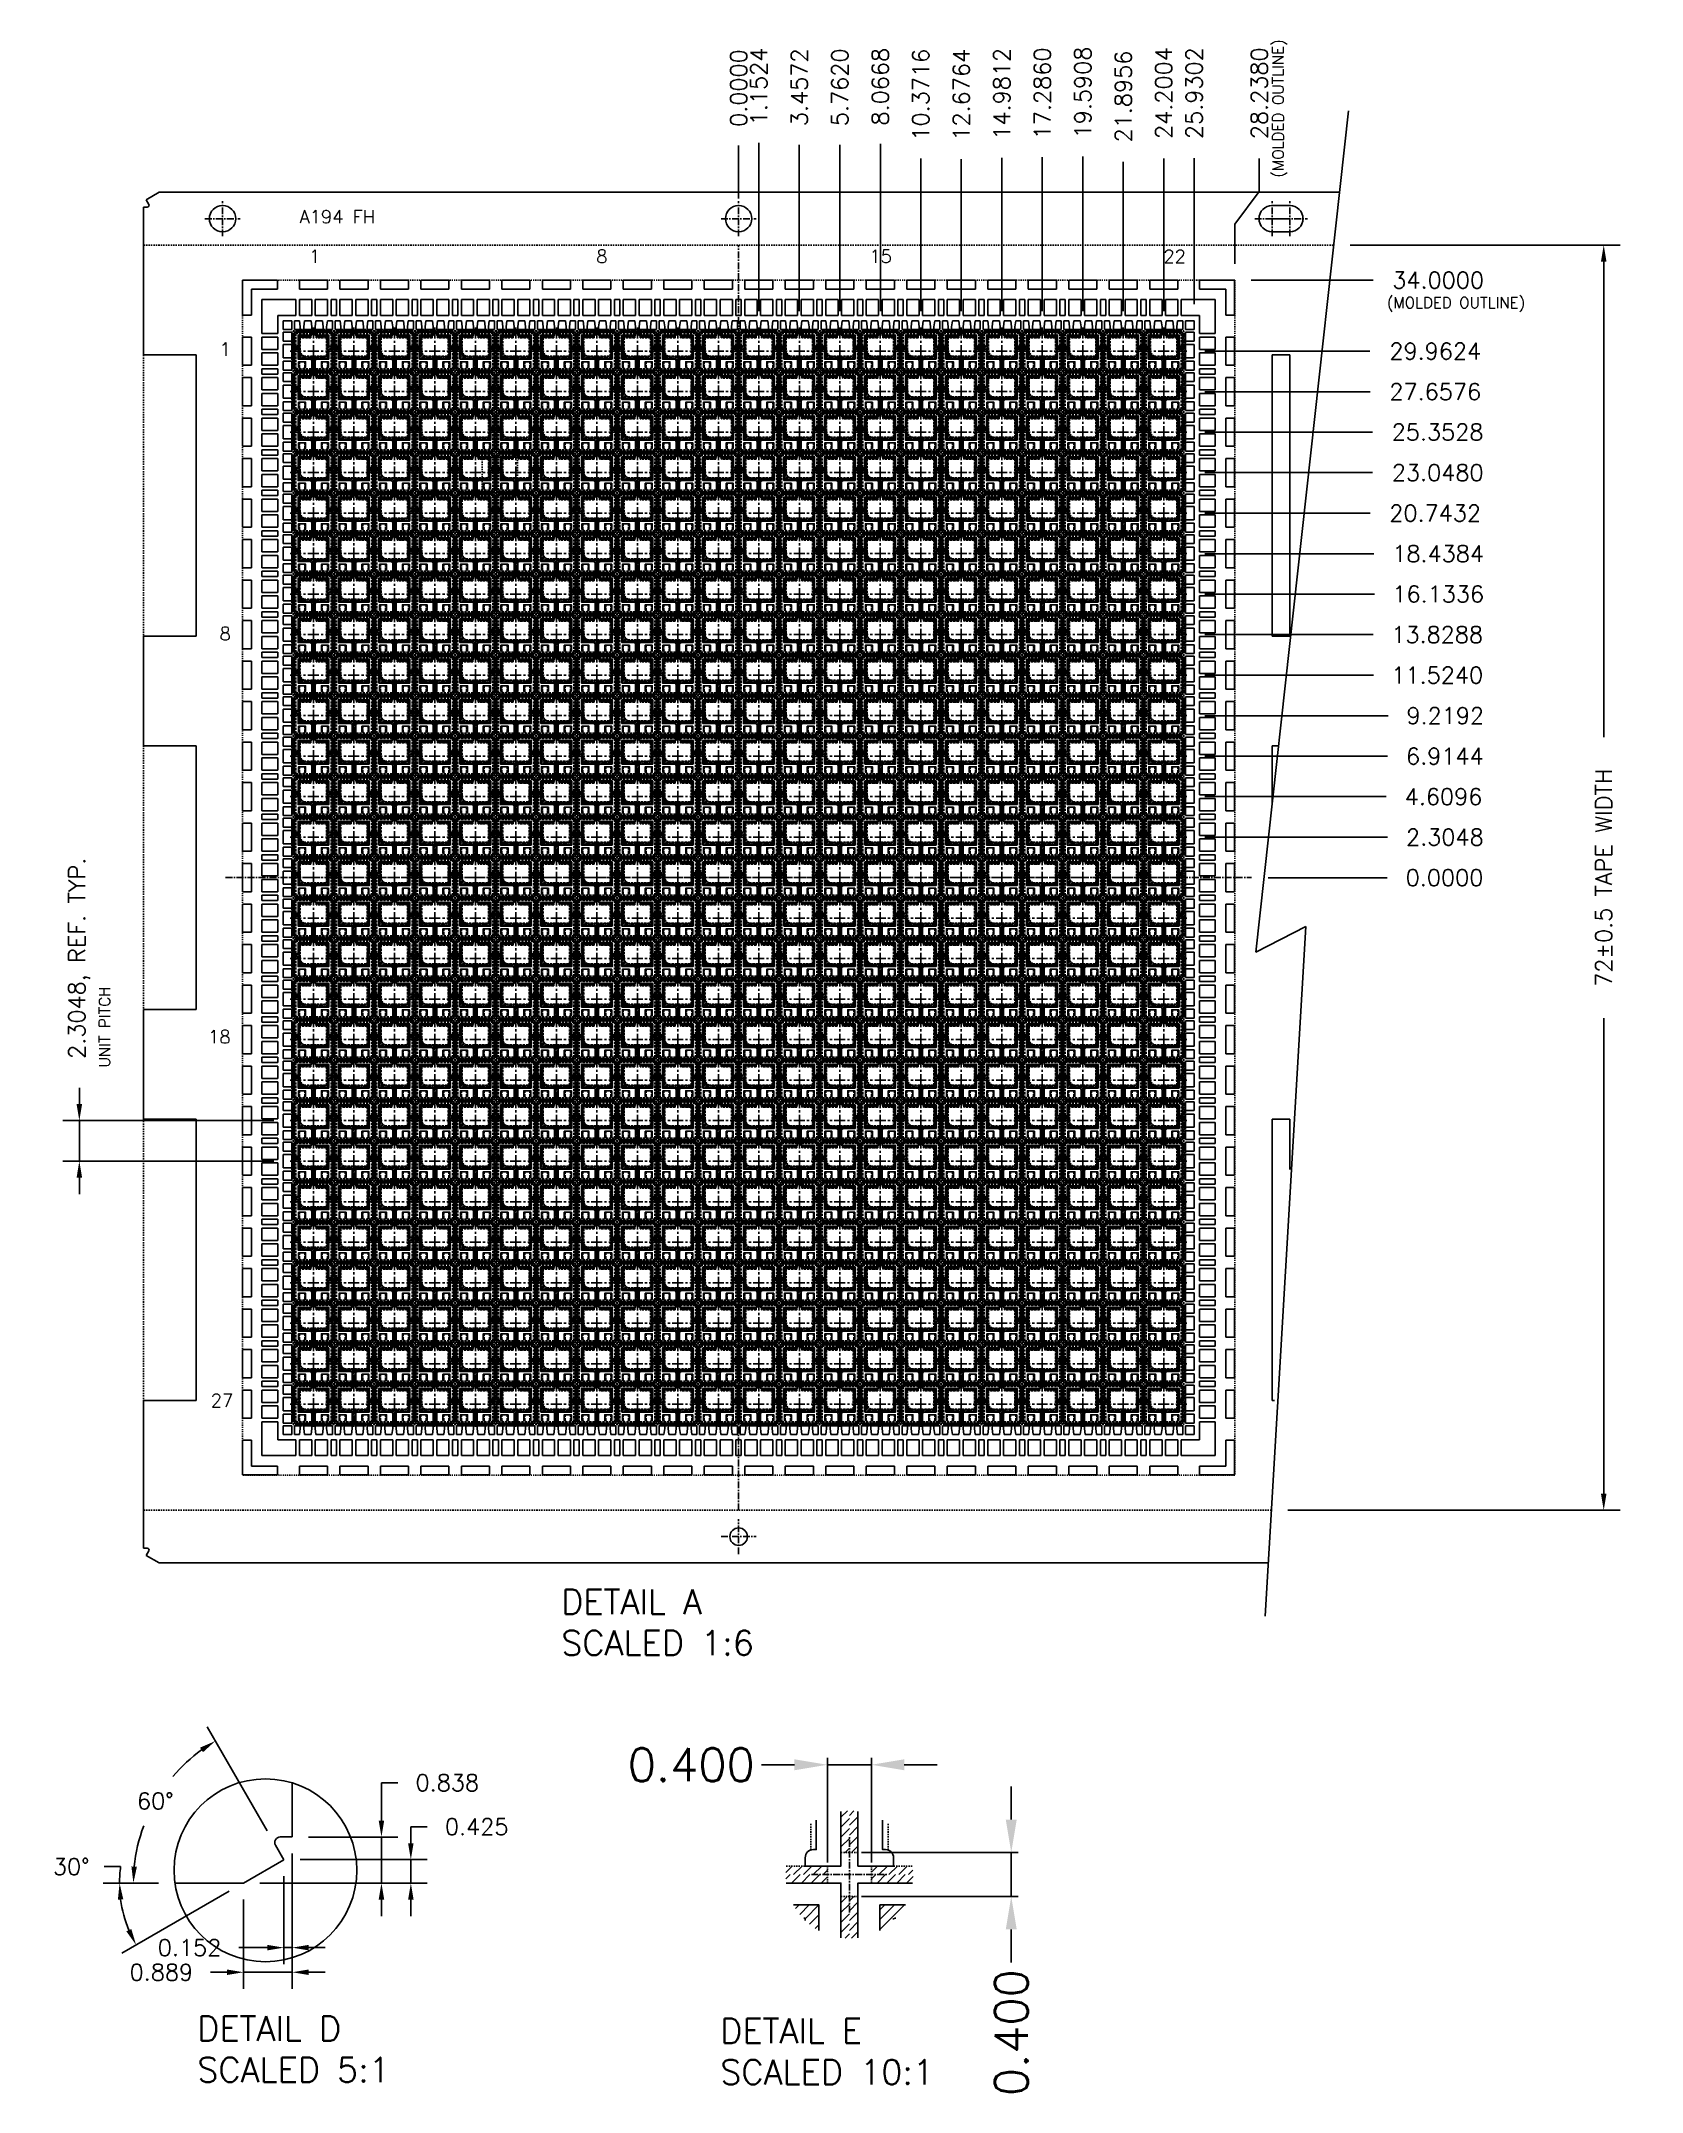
# Model space of a CAD drawing. Extents: x -388 to -242, y -131 to 56.
import ezdxf

# ---------------------------------------------------------------- set-up
doc = ezdxf.new("R2010")
doc.units = 0
doc.header["$LTSCALE"] = 0.5
for name, pattern in [('CENTER', [2, 1.25, -0.25, 0.25, -0.25]), ('HIDDEN', [0.375, 0.25, -0.125]), ('HIDDEN2', [0.1875, 0.125, -0.0625])]:
    doc.linetypes.add(name, pattern=pattern)
for name, color, linetype in [('B', 5, 'Continuous'), ('C', 1, 'CENTER'), ('C-L', 6, 'HIDDEN'), ('DIM', 7, 'Continuous'), ('H', 4, 'HIDDEN'), ('hatch', 7, 'CENTER'), ('HATCH O-L', 7, 'HIDDEN2'), ('HITACHI', 40, 'HIDDEN'), ('NOTES', 7, 'Continuous'), ('PACKAGE OL', 51, 'HIDDEN2')]:
    doc.layers.add(name, color=color, linetype=linetype)
doc.styles.get("Standard").update_dxf_attribs({"font": 'ROMANS.SHX'})
doc.dimstyles.new('DIM 1.6', dxfattribs={"dimtxt": 1.5, "dimasz": 1.5, "dimexe": 1.5, "dimexo": 1.5, "dimgap": 1.5, "dimtad": 0, "dimdec": 4, "dimlfac": 0.625, "dimzin": 1, "dimdsep": 46, "dimtxsty": 'STANDARD', "dimcen": 1.5, "dimclrd": 256, "dimclre": 256, "dimclrt": 256, "dimadec": 0, "dimazin": 2, "dimtfac": 1, "dimtdec": 4, "dimtmove": 0, "dimatfit": 3, "dimfxl": 1, "dimarcsym": 0})
doc.dimstyles.new('DIM 10', dxfattribs={"dimtxt": 3, "dimasz": 3, "dimexe": 0.625, "dimexo": 0.3125, "dimgap": 0.4, "dimtad": 0, "dimdec": 3, "dimlfac": 0.1, "dimzin": 1, "dimdsep": 46, "dimtxsty": 'STANDARD', "dimcen": 1.25, "dimclrd": 256, "dimclre": 256, "dimadec": 0, "dimazin": 2, "dimtfac": 1, "dimtdec": 3, "dimtmove": 0, "dimatfit": 3, "dimfxl": 1, "dimarcsym": 0})
doc.dimstyles.new('DIM 5', dxfattribs={"dimtxt": 1.5, "dimasz": 1.5, "dimexe": 1.5, "dimexo": 1.5, "dimgap": 1.5, "dimtad": 0, "dimtih": 1, "dimtoh": 1, "dimdec": 3, "dimlfac": 0.2, "dimzin": 1, "dimdsep": 46, "dimtxsty": 'STANDARD', "dimcen": 1.5, "dimclrd": 256, "dimclre": 256, "dimclrt": 256, "dimadec": 0, "dimazin": 2, "dimtfac": 1, "dimtdec": 3, "dimtmove": 0, "dimatfit": 3, "dimfxl": 1, "dimarcsym": 0})
pattern_1 = [(45, (-302.89194, -122.55605), (-0.449013, 0.449013), [])]
pattern_2 = [(45, (-325.93994, -122.55605), (-0.449013, 0.449013), [])]

msp = doc.modelspace()

# ---------------------------------------------------------------- texts
at = {"layer": 'DIM', "char_height": 1, "attachment_point": 1, "rotation": 90}
for s, width, insert in [('(MOLDED OUTLINE)', 18.8498889, (-275.87365, 43.47932)), ('UNIT PITCH', 11.0210411, (-382.74975, -37.54706))]:
    msp.add_mtext_dynamic_manual_height_columns(s, width=width, gutter_width=1, heights=[0], dxfattribs=dict(at, insert=insert))
at = {"layer": 'DIM', "attachment_point": 1}
for s, width, insert, char_height in [('(MOLDED OUTLINE)', 15.7122077, (-265.47435, 32.58493), 1), ('{\\H1.5x;DETAIL A\\PSCALED 1:6\\P}^I', 99.5271631, (-340.66496, -85.07388), 1.5), ('{\\H1.5x;DETAIL D\\PSCALED 5:1\\P\\P}^I', 99.5271631, (-373.81405, -123.93151), 1.5), ('{\\H1.5x;DETAIL E\\PSCALED 10:1\\P\\P}^I', 99.5271631, (-326.18142, -124.14258), 1.5)]:
    msp.add_mtext_dynamic_manual_height_columns(s, width=width, gutter_width=1, heights=[0], dxfattribs=dict(at, insert=insert, char_height=char_height))
at = {"layer": 'NOTES', "char_height": 1.2, "attachment_point": 1}
for s, insert in [('A194 FH', (-364.50237, 40.51039)), ('1', (-363.63336, 36.90096)), ('8', (-337.47248, 36.90096)), ('15', (-312.59342, 36.90096)), ('22', (-285.82566, 36.90096)), ('1', (-371.77527, 28.4586)), ('8', (-371.77527, 2.55127)), ('18', (-372.82831, -34.14956)), ('27', (-372.58696, -67.26659))]:
    msp.add_mtext_dynamic_manual_height_columns(s, width=46.8881519, gutter_width=1, heights=[0], dxfattribs=dict(at, insert=insert))

# ---------------------------------------------------------------- blocks, each defined once
blk = doc.blocks.new('*D20')
at = {"layer": 'Defpoints', "color": 0, "transparency": 16777216}
for p in [(356.84, -908.11), (364.97, -908.11), (352.4, -912.3)]:
    blk.add_point(p, dxfattribs=at)
at = {"layer": 'DIM', "lineweight": -2, "transparency": 16777216}
for p, q in [((364.97, -906.61), (364.97, -903.17)), ((364.97, -903.17), (366.47, -903.17)), ((358.34, -908.11), (366.47, -908.11)), ((364.97, -912.3), (364.97, -908.11)), ((353.9, -912.3), (366.47, -912.3)), ((364.97, -913.8), (364.97, -915.3))]:
    blk.add_line(p, q, dxfattribs=at)
at = {"layer": 'DIM', "transparency": 16777216}
for points in [[(364.72, -906.61), (365.22, -906.61), (364.97, -908.11)], [(364.72, -913.8), (365.22, -913.8), (364.97, -912.3)]]:
    blk.add_solid(points, dxfattribs=at)
at = {"layer": 'DIM', "transparency": 16777216, "insert": (370.97, -903.17), "char_height": 1.5, "attachment_point": 5}
blk.add_mtext('0.838', dxfattribs=at)
blk = doc.blocks.new('*D21')
at = {"layer": 'Defpoints', "color": 0, "transparency": 16777216}
for p in [(356.84, -908.11), (356.08, -910.17), (356.08, -918.18)]:
    blk.add_point(p, dxfattribs=at)
at = {"layer": 'DIM', "lineweight": -2, "transparency": 16777216}
for p, q in [((356.84, -909.61), (356.84, -919.68)), ((356.08, -911.67), (356.08, -919.68)), ((354.58, -918.18), (351.99, -918.18)), ((356.84, -918.18), (356.08, -918.18)), ((358.34, -918.18), (359.84, -918.18))]:
    blk.add_line(p, q, dxfattribs=at)
at = {"layer": 'DIM', "transparency": 16777216}
for points in [[(354.58, -917.93), (354.58, -918.43), (356.08, -918.18)], [(358.34, -917.93), (358.34, -918.43), (356.84, -918.18)]]:
    blk.add_solid(points, dxfattribs=at)
at = {"layer": 'DIM', "transparency": 16777216, "insert": (347.49, -918.18), "char_height": 1.5, "attachment_point": 5}
blk.add_mtext('0.152', dxfattribs=at)
blk = doc.blocks.new('*D22')
at = {"layer": 'Defpoints', "color": 0, "transparency": 16777216}
for p in [(356.84, -908.11), (352.4, -912.3), (352.4, -920.42)]:
    blk.add_point(p, dxfattribs=at)
at = {"layer": 'DIM', "lineweight": -2, "transparency": 16777216}
for p, q in [((356.84, -909.61), (356.84, -921.92)), ((352.4, -913.8), (352.4, -921.92)), ((350.9, -920.42), (349.4, -920.42)), ((356.84, -920.42), (352.4, -920.42)), ((358.34, -920.42), (359.84, -920.42))]:
    blk.add_line(p, q, dxfattribs=at)
at = {"layer": 'DIM', "transparency": 16777216}
for points in [[(350.9, -920.17), (350.9, -920.67), (352.4, -920.42)], [(358.34, -920.17), (358.34, -920.67), (356.84, -920.42)]]:
    blk.add_solid(points, dxfattribs=at)
at = {"layer": 'DIM', "transparency": 16777216, "insert": (344.93, -920.42), "char_height": 1.5, "attachment_point": 5}
blk.add_mtext('0.889', dxfattribs=at)
blk = doc.blocks.new('*D23')
at = {"layer": 'Defpoints', "color": 0, "transparency": 16777216}
for p in [(356.08, -910.17), (346.16, -912.3), (352.4, -912.3), (352.4, -912.3), (341.8, -916.16)]:
    blk.add_point(p, dxfattribs=at)
at = {"layer": 'DIM', "lineweight": -2, "transparency": 16777216}
for p, q in [((341.22, -910.8), (339.72, -910.8)), ((344.66, -912.3), (339.62, -912.3)), ((351.1, -913.05), (341.33, -918.69))]:
    blk.add_line(p, q, dxfattribs=at)
for start, end in [(172.3762, 180), (187.6238, 202.3762)]:
    blk.add_arc((352.4, -912.3), 11.28, start, end, dxfattribs=at)
at = {"layer": 'DIM', "transparency": 16777216}
for points in [[(340.97, -913.81), (341.46, -913.78), (341.12, -912.3)], [(342.19, -916.48), (341.74, -916.7), (342.63, -917.94)]]:
    blk.add_solid(points, dxfattribs=at)
at = {"layer": 'DIM', "transparency": 16777216, "insert": (336.72, -910.8), "char_height": 1.5, "attachment_point": 5}
blk.add_mtext('30°', dxfattribs=at)
blk = doc.blocks.new('*D24')
at = {"layer": 'Defpoints', "color": 0, "transparency": 16777216}
for p in [(345.87, -902.7), (355.32, -908.86), (356.08, -910.17), (346.16, -912.3), (352.4, -912.3)]:
    blk.add_point(p, dxfattribs=at)
at = {"layer": 'DIM', "lineweight": -2, "transparency": 16777216}
for p, q in [((354.57, -907.56), (349.09, -898.07)), ((344.66, -912.3), (340.88, -912.3))]:
    blk.add_line(p, q, dxfattribs=at)
for start, end in [(125.7589, 139.4053), (159.5557, 174.2411)]:
    blk.add_arc((357.31, -912.3), 14.93, start, end, dxfattribs=at)
at = {"layer": 'DIM', "transparency": 16777216}
for points in [[(348.45, -899.97), (348.72, -900.39), (349.84, -899.37)], [(342.7, -910.81), (342.2, -910.79), (342.38, -912.3)]]:
    blk.add_solid(points, dxfattribs=at)
at = {"layer": 'DIM', "transparency": 16777216, "insert": (344.38, -904.83), "char_height": 1.5, "attachment_point": 5}
blk.add_mtext('60°', dxfattribs=at)
blk = doc.blocks.new('*D25')
at = {"layer": 'Defpoints', "color": 0, "transparency": 16777216}
for p in [(356.08, -910.17), (367.65, -910.17), (352.4, -912.3)]:
    blk.add_point(p, dxfattribs=at)
at = {"layer": 'DIM', "lineweight": -2, "transparency": 16777216}
for p, q in [((367.65, -908.67), (367.65, -907.17)), ((367.65, -907.17), (369.15, -907.17)), ((357.58, -910.17), (369.15, -910.17)), ((367.65, -912.3), (367.65, -910.17)), ((353.9, -912.3), (369.15, -912.3)), ((367.65, -913.8), (367.65, -915.3))]:
    blk.add_line(p, q, dxfattribs=at)
at = {"layer": 'DIM', "transparency": 16777216}
for points in [[(367.4, -908.67), (367.9, -908.67), (367.65, -910.17)], [(367.4, -913.8), (367.9, -913.8), (367.65, -912.3)]]:
    blk.add_solid(points, dxfattribs=at)
at = {"layer": 'DIM', "transparency": 16777216, "insert": (373.65, -907.17), "char_height": 1.5, "attachment_point": 5}
blk.add_mtext('0.425', dxfattribs=at)
blk = doc.blocks.new('2X2_3L QFN')
at = {"layer": 'hatch'}
h = blk.add_hatch(dxfattribs=at)
h.set_pattern_fill('ANSI31', color=256, scale=0.02)
h.paths.add_polyline_path([(-1, 0.27, -0.414214), (-1.08, 0.35), (-1.08, 0.95), (-1.15, 0.95), (-1.15, -0.95), (-1.08, -0.95), (-1.08, 0.05, -0.414214), (-1, 0.12)])
h.paths.add_polyline_path([(1.15, 0.95), (1.07, 0.95), (1.07, 0.35, -0.414214), (1, 0.28), (1, 0.12, -0.414214), (1.07, 0.05), (1.07, -0.95), (1.15, -0.95)])
h = blk.add_hatch(dxfattribs=at)
h.set_pattern_fill('ANSI31', color=256, scale=0.02)
h.paths.add_polyline_path([(0.2, -0.45), (0.87, -0.45), (0.87, 0.05, -0.414214), (0.95, 0.12), (1, 0.12), (1, 0.28), (0.95, 0.28, -0.414214), (0.87, 0.35), (0.87, 0.38), (0.87, 0.9), (0.17, 0.9, -0.414214), (0.1, 0.97), (0.1, 0.95), (0.1, 0.93, 0.317837), (0.15, 0.86), (0.15, 0.76), (0.75, 0.76), (0.75, -0.29), (-0.55, -0.29), (-0.75, -0.09), (-0.75, 0.76), (-0.15, 0.76), (-0.15, 0.86, 0.317837), (-0.1, 0.93), (-0.1, 0.95), (-0.1, 0.97, -0.414214), (-0.18, 0.9), (-0.88, 0.9), (-0.88, 0.35, -0.414214), (-0.95, 0.27), (-1, 0.27), (-1, 0.12), (-0.95, 0.12, -0.414214), (-0.88, 0.05), (-0.88, -0.45), (-0.2, -0.45, -0.414214), (-0.1, -0.55), (-0.1, -0.94, -0.236068), (-0.07, -1), (0.07, -1, -0.236068), (0.1, -0.94), (0.1, -0.55, -0.414214)])
h = blk.add_hatch(dxfattribs=at)
h.set_pattern_fill('ANSI31', color=256, scale=0.02)
h.paths.add_polyline_path([(0.17, 1.07), (0.95, 1.07), (0.95, 1.15), (-0.95, 1.15), (-0.95, 1.07), (-0.18, 1.07)])
h = blk.add_hatch(dxfattribs=at)
h.set_pattern_fill('ANSI31', color=256, scale=0.02)
h.paths.add_polyline_path([(0.07, -1), (-0.07, -1, -0.40487), (-0.14, -1.08), (0.14, -1.08, -0.40487)])
h.paths.add_polyline_path([(0.95, -1.08), (0.75, -1.08), (0.55, -1.08), (0.55, -1.08), (0.14, -1.08, -0.008002), (0.14, -1.08), (-0.14, -1.08, -0.008002), (-0.15, -1.08), (-0.55, -1.08), (-0.75, -1.08), (-0.75, -1.08), (-0.95, -1.08), (-0.95, -1.15), (0.95, -1.15)])
h = blk.add_hatch(dxfattribs=at)
h.set_pattern_fill('ANSI31', color=256, scale=0.02)
h.paths.add_polyline_path([(-0.8, -0.6), (-0.85, -0.6), (-0.85, -0.93), (-0.82, -0.93, -0.085164), (-0.8, -0.93)])
h.paths.add_polyline_path([(-0.45, -0.6), (-0.5, -0.6), (-0.5, -0.93, -0.085164), (-0.48, -0.93), (-0.45, -0.93)])
h.paths.add_polyline_path([(0.5, -0.6), (0.45, -0.6), (0.45, -0.93), (0.47, -0.93, -0.085164), (0.5, -0.93)])
h.paths.add_polyline_path([(0.85, -0.6), (0.8, -0.6), (0.8, -0.93, -0.085164), (0.82, -0.93), (0.85, -0.93)])
at = {"layer": 'B'}
blk.add_line((0.45, -0.93), (0.47, -0.93), dxfattribs=at)
for points in [[(-0.18, 0.9), (-0.88, 0.9), (-0.88, 0.35, -0.414214), (-0.95, 0.27), (-1, 0.27, -0.414214), (-1.08, 0.35), (-1.08, 1.07), (-0.18, 1.07, -0.414214), (-0.1, 1), (-0.1, 0.97, -0.414214)], [(-0.1, -0.55, 0.414214), (-0.2, -0.45), (-0.88, -0.45), (-0.88, 0.05, 0.414214), (-0.95, 0.12), (-1, 0.12, 0.414214), (-1.08, 0.05), (-1.08, -1.08), (-0.75, -1.08), (-0.75, -1, 0.414214), (-0.82, -0.93), (-0.85, -0.93), (-0.85, -0.6), (-0.45, -0.6), (-0.45, -0.93), (-0.48, -0.93, 0.414214), (-0.55, -1), (-0.55, -1.08), (-0.15, -1.08, 0.720759), (-0.1, -0.94)], [(0.1, -0.94), (0.1, -0.55, -0.414214), (0.2, -0.45), (0.87, -0.45), (0.87, 0.05, -0.414214), (0.95, 0.12), (1, 0.12, -0.414214), (1.07, 0.05), (1.07, -1.08), (0.75, -1.08), (0.75, -1, -0.414214), (0.82, -0.93), (0.85, -0.93), (0.85, -0.6), (0.45, -0.6), (0.45, -0.93), (0.47, -0.93, -0.414214), (0.55, -1), (0.55, -1.08), (0.14, -1.08, -0.720759)], [(1, 0.28, 0.414214), (1.07, 0.35), (1.07, 1.07), (0.17, 1.07, 0.414214), (0.1, 1), (0.1, 0.97, 0.414214), (0.17, 0.9), (0.87, 0.9), (0.87, 0.38), (0.87, 0.35, 0.414214), (0.95, 0.28)]]:
    blk.add_lwpolyline(points, format="xyb", close=True, dxfattribs=at)
at = {"layer": 'C'}
for p, q in [((0, 1.34), (0, -1.36)), ((-1.32, 0), (1.4, 0))]:
    blk.add_line(p, q, dxfattribs=at)
at = {"layer": 'C-L'}
blk.add_line((1, 1), (-1, 1), dxfattribs=at)
blk.add_lwpolyline([(-1, 1), (1, 1), (1, -1), (-1, -1)], close=True, dxfattribs=at)
at = {"layer": 'H'}
for p, q in [((-1.08, 0.95), (-1.15, 0.95)), ((-0.95, 1.07), (-0.95, 1.15)), ((-0.18, 1.07), (0.17, 1.07)), ((-0.15, 0.86), (-0.15, 0.86)), ((-0.1, 0.95), (-0.1, 0.97)), ((0.1, 0.95), (0.1, 0.97)), ((0.15, 0.86), (0.15, 0.86)), ((0.95, 1.07), (0.95, 1.15)), ((1.07, 0.95), (1.15, 0.95)), ((-1.08, -0.95), (-1.15, -0.95)), ((-0.95, -1.08), (-0.95, -1.15)), ((-0.8, -0.6), (-0.8, -0.93)), ((-0.75, -1.08), (-0.55, -1.08)), ((-0.5, -0.6), (-0.5, -0.93)), ((0.5, -0.6), (0.5, -0.93)), ((0.55, -1.08), (0.75, -1.08)), ((0.8, -0.6), (0.8, -0.93)), ((0.95, -1.08), (0.95, -1.15)), ((1.07, -0.95), (1.15, -0.95))]:
    blk.add_line(p, q, dxfattribs=at)
blk.add_lwpolyline([(-0.1, 0.95), (-0.1, 0.93, -0.317837), (-0.15, 0.86), (-0.15, 0.76), (-0.75, 0.76), (-0.75, -0.09), (-0.55, -0.29), (0.75, -0.29), (0.75, 0.76), (0.15, 0.76), (0.15, 0.86, -0.317837), (0.1, 0.93), (0.1, 0.95)], format="xyb", dxfattribs=at)
at = {"layer": 'HATCH O-L'}
blk.add_lwpolyline([(-1.15, -1.15), (-1.15, 1.15), (1.15, 1.15), (1.15, -1.15)], close=True, dxfattribs=at)
blk = doc.blocks.new('H-SUPPORT')
at = {"layer": 'hatch'}
h = blk.add_hatch(dxfattribs=at)
h.set_pattern_fill('ANSI31', color=256, scale=0.02)
h.set_pattern_definition([(45, (536.18558, 348.402293), (-0.0449012806, 0.0449012806), [])])
h.paths.add_polyline_path([(1.75, 2.38), (-0.15, 2.38), (-0.15, 2.3), (1.75, 2.3)])
at = {"layer": 'B'}
for p, q in [((-0.35, 1.5), (-0.2, 1.5)), ((-0.27, 2.3), (0.05, 2.3)), ((-0.27, 2.3), (-0.27, 1.8)), ((-0.27, 1.8), (0.01, 1.8)), ((-0.2, 1.5), (-0.2, 0.6)), ((0, 1.5), (0.7, 1.5)), ((0, 1.5), (0, 0.6)), ((0.05, 2.15), (0.01, 1.8)), ((0.05, 2.3), (0.05, 2.15)), ((0.25, 2.3), (0.7, 2.3)), ((0.25, 2.3), (0.25, 2.15)), ((0.25, 2.15), (0.29, 1.8)), ((0.29, 1.8), (0.66, 1.8)), ((0.7, 2.15), (0.66, 1.8)), ((0.7, 2.3), (0.7, 2.15)), ((0.7, 1.5), (0.7, 0.6)), ((0.9, 2.3), (1.35, 2.3)), ((0.9, 2.3), (0.9, 2.15)), ((0.9, 2.15), (0.94, 1.8)), ((0.9, 1.5), (1.6, 1.5)), ((0.9, 1.5), (0.9, 0.6)), ((0.94, 1.8), (1.31, 1.8)), ((1.35, 2.15), (1.31, 1.8)), ((1.35, 2.3), (1.35, 2.15)), ((1.55, 2.3), (1.88, 2.3)), ((1.55, 2.3), (1.55, 2.15)), ((1.55, 2.15), (1.59, 1.8)), ((1.59, 1.8), (1.88, 1.8)), ((1.6, 1.5), (1.6, 0.6)), ((1.8, 1.5), (1.8, 0.6)), ((1.8, 1.5), (1.95, 1.5)), ((1.88, 2.3), (1.88, 1.8)), ((-0.35, 0.6), (-0.2, 0.6)), ((0, 0.6), (0.7, 0.6)), ((0, 0), (0, -0.5)), ((0.9, 0.6), (1.6, 0.6)), ((1.8, 0.6), (1.95, 0.6)), ((0, 0), (1.6, 0)), ((0, -0.5), (1.6, -0.5)), ((1.6, 0), (1.6, -0.5))]:
    blk.add_line(p, q, dxfattribs=at)
at = {"layer": 'H'}
for p, q in [((-0.15, 2.38), (-0.15, 2.3)), ((1.75, 2.38), (1.75, 2.3)), ((0.05, 2.3), (0.25, 2.3)), ((0.7, 2.3), (0.9, 2.3)), ((1.35, 2.3), (1.55, 2.3))]:
    blk.add_line(p, q, dxfattribs=at)
blk = doc.blocks.new('V-SUPPORT')
at = {"layer": 'hatch'}
h = blk.add_hatch(dxfattribs=at)
h.set_pattern_fill('ANSI31', color=256, scale=0.02)
h.set_pattern_definition([(45, (484.95498, 344.772493), (-0.0449012806, 0.0449012806), [])])
h.paths.add_polyline_path([(-0.8, 0.8524), (-0.8774, 0.8524), (-0.8774, -1.0524), (-0.8, -1.0524)])
at = {"layer": 'B'}
for p, q in [((-0.8, 0.975), (-0.3, 0.975)), ((-0.8, 0.975), (-0.8, 0.475)), ((-0.8, 0.475), (-0.3, 0.475)), ((-0.8, 0.275), (-0.3, 0.275)), ((-0.8, 0.275), (-0.8, -0.475)), ((-0.3, 0.975), (-0.3, 0.475)), ((-0.3, 0.275), (-0.3, -0.475)), ((0, 0.9), (0, 1.0524)), ((0, 0.9), (0.9, 0.9)), ((0, 0), (0, 0.7)), ((0, 0.7), (0.9, 0.7)), ((0, 0), (0.9, 0)), ((0.9, 0.9), (0.9, 1.0524)), ((0.9, 0), (0.9, 0.7)), ((1.5, -0.9), (1.5, 0.7)), ((1.5, 0.7), (2, 0.7)), ((2, -0.9), (2, 0.7)), ((-0.8, -0.475), (-0.3, -0.475)), ((-0.8, -0.675), (-0.8, -1.175)), ((-0.8, -0.675), (-0.3, -0.675)), ((-0.3, -0.675), (-0.3, -1.175)), ((0, -0.9), (0, -0.2)), ((0, -0.2), (0.9, -0.2)), ((0, -0.9), (0.9, -0.9)), ((0, -1.2524), (0, -1.1)), ((0, -1.1), (0.9, -1.1)), ((0.9, -0.9), (0.9, -0.2)), ((0.9, -1.2524), (0.9, -1.1)), ((1.5, -0.9), (2, -0.9)), ((-0.8, -1.175), (-0.3, -1.175))]:
    blk.add_line(p, q, dxfattribs=at)
at = {"layer": 'H'}
for p, q in [((-0.8774, 0.8524), (-0.8, 0.8524)), ((-0.8, 0.475), (-0.8, 0.275)), ((-0.8774, -1.0524), (-0.8, -1.0524)), ((-0.8, -0.475), (-0.8, -0.675))]:
    blk.add_line(p, q, dxfattribs=at)
blk = doc.blocks.new('*D19')
at = {"layer": 'Defpoints', "color": 0, "transparency": 16777216}
for p in [(397.5, -754.09), (397.5, -760.43), (397.5, -815.23)]:
    blk.add_point(p, dxfattribs=at)
at = {"layer": 'DIM', "lineweight": -2, "transparency": 16777216}
blk.add_line((397.5, -758.93), (397.5, -754.09), dxfattribs=at)
at = {"layer": 'DIM', "transparency": 16777216, "insert": (397.5, -748.87), "char_height": 1.5, "attachment_point": 5, "rotation": 90}
blk.add_mtext('0.0000', dxfattribs=at)
blk = doc.blocks.new('*D7')
at = {"layer": 'Defpoints', "color": 0, "transparency": 16777216}
for p in [(399.34, -753.86), (399.34, -770.68), (397.5, -815.23)]:
    blk.add_point(p, dxfattribs=at)
at = {"layer": 'DIM', "lineweight": -2, "transparency": 16777216}
blk.add_line((399.34, -769.18), (399.34, -753.86), dxfattribs=at)
at = {"layer": 'DIM', "transparency": 16777216, "insert": (399.34, -748.72), "char_height": 1.5, "attachment_point": 5, "rotation": 90}
blk.add_mtext('1.1524', dxfattribs=at)
blk = doc.blocks.new('*D8')
at = {"layer": 'Defpoints', "color": 0, "transparency": 16777216}
for p in [(403.03, -754.02), (403.03, -770.68), (397.5, -815.23)]:
    blk.add_point(p, dxfattribs=at)
at = {"layer": 'DIM', "lineweight": -2, "transparency": 16777216}
blk.add_line((403.03, -769.18), (403.03, -754.02), dxfattribs=at)
at = {"layer": 'DIM', "transparency": 16777216, "insert": (403.03, -748.8), "char_height": 1.5, "attachment_point": 5, "rotation": 90}
blk.add_mtext('3.4572', dxfattribs=at)
blk = doc.blocks.new('*D9')
at = {"layer": 'Defpoints', "color": 0, "transparency": 16777216}
for p in [(406.72, -754.02), (406.72, -770.68), (397.5, -815.23)]:
    blk.add_point(p, dxfattribs=at)
at = {"layer": 'DIM', "lineweight": -2, "transparency": 16777216}
blk.add_line((406.72, -769.18), (406.72, -754.02), dxfattribs=at)
at = {"layer": 'DIM', "transparency": 16777216, "insert": (406.72, -748.8), "char_height": 1.5, "attachment_point": 5, "rotation": 90}
blk.add_mtext('5.7620', dxfattribs=at)
blk = doc.blocks.new('*D10')
at = {"layer": 'Defpoints', "color": 0, "transparency": 16777216}
for p in [(410.41, -753.95), (410.41, -770.68), (397.5, -815.23)]:
    blk.add_point(p, dxfattribs=at)
at = {"layer": 'DIM', "lineweight": -2, "transparency": 16777216}
blk.add_line((410.41, -769.18), (410.41, -753.95), dxfattribs=at)
at = {"layer": 'DIM', "transparency": 16777216, "insert": (410.41, -748.74), "char_height": 1.5, "attachment_point": 5, "rotation": 90}
blk.add_mtext('8.0668', dxfattribs=at)
blk = doc.blocks.new('*D11')
at = {"layer": 'Defpoints', "color": 0, "transparency": 16777216}
for p in [(414.09, -755.29), (414.09, -770.68), (397.5, -815.23)]:
    blk.add_point(p, dxfattribs=at)
at = {"layer": 'DIM', "lineweight": -2, "transparency": 16777216}
blk.add_line((414.09, -769.18), (414.09, -755.29), dxfattribs=at)
at = {"layer": 'DIM', "transparency": 16777216, "insert": (414.09, -749.47), "char_height": 1.5, "attachment_point": 5, "rotation": 90}
blk.add_mtext('10.3716', dxfattribs=at)
blk = doc.blocks.new('*D12')
at = {"layer": 'Defpoints', "color": 0, "transparency": 16777216}
for p in [(417.78, -755.33), (417.78, -770.68), (397.5, -815.23)]:
    blk.add_point(p, dxfattribs=at)
at = {"layer": 'DIM', "lineweight": -2, "transparency": 16777216}
blk.add_line((417.78, -769.18), (417.78, -755.33), dxfattribs=at)
at = {"layer": 'DIM', "transparency": 16777216, "insert": (417.78, -749.48), "char_height": 1.5, "attachment_point": 5, "rotation": 90}
blk.add_mtext('12.6764', dxfattribs=at)
blk = doc.blocks.new('*D13')
at = {"layer": 'Defpoints', "color": 0, "transparency": 16777216}
for p in [(421.47, -755.21), (421.47, -770.68), (397.5, -815.23)]:
    blk.add_point(p, dxfattribs=at)
at = {"layer": 'DIM', "lineweight": -2, "transparency": 16777216}
blk.add_line((421.47, -769.18), (421.47, -755.21), dxfattribs=at)
at = {"layer": 'DIM', "transparency": 16777216, "insert": (421.47, -749.39), "char_height": 1.5, "attachment_point": 5, "rotation": 90}
blk.add_mtext('14.9812', dxfattribs=at)
blk = doc.blocks.new('*D14')
at = {"layer": 'Defpoints', "color": 0, "transparency": 16777216}
for p in [(425.16, -755.17), (425.16, -770.68), (397.5, -815.23)]:
    blk.add_point(p, dxfattribs=at)
at = {"layer": 'DIM', "lineweight": -2, "transparency": 16777216}
blk.add_line((425.16, -769.18), (425.16, -755.17), dxfattribs=at)
at = {"layer": 'DIM', "transparency": 16777216, "insert": (425.16, -749.35), "char_height": 1.5, "attachment_point": 5, "rotation": 90}
blk.add_mtext('17.2860', dxfattribs=at)
blk = doc.blocks.new('*D15')
at = {"layer": 'Defpoints', "color": 0, "transparency": 16777216}
for p in [(428.85, -755.1), (428.85, -770.68), (397.5, -815.23)]:
    blk.add_point(p, dxfattribs=at)
at = {"layer": 'DIM', "lineweight": -2, "transparency": 16777216}
blk.add_line((428.85, -769.18), (428.85, -755.1), dxfattribs=at)
at = {"layer": 'DIM', "transparency": 16777216, "insert": (428.85, -749.27), "char_height": 1.5, "attachment_point": 5, "rotation": 90}
blk.add_mtext('19.5908', dxfattribs=at)
blk = doc.blocks.new('*D16')
at = {"layer": 'Defpoints', "color": 0, "transparency": 16777216}
for p in [(432.53, -755.57), (432.53, -770.68), (397.5, -815.23)]:
    blk.add_point(p, dxfattribs=at)
at = {"layer": 'DIM', "lineweight": -2, "transparency": 16777216}
blk.add_line((432.53, -769.18), (432.53, -755.57), dxfattribs=at)
at = {"layer": 'DIM', "transparency": 16777216, "insert": (432.53, -749.64), "char_height": 1.5, "attachment_point": 5, "rotation": 90}
blk.add_mtext('21.8956', dxfattribs=at)
blk = doc.blocks.new('*D17')
at = {"layer": 'Defpoints', "color": 0, "transparency": 16777216}
for p in [(436.22, -755.28), (436.22, -770.68), (397.5, -815.23)]:
    blk.add_point(p, dxfattribs=at)
at = {"layer": 'DIM', "lineweight": -2, "transparency": 16777216}
blk.add_line((436.22, -769.18), (436.22, -755.28), dxfattribs=at)
at = {"layer": 'DIM', "transparency": 16777216, "insert": (436.22, -749.32), "char_height": 1.5, "attachment_point": 5, "rotation": 90}
blk.add_mtext('24.2004', dxfattribs=at)
blk = doc.blocks.new('*D6')
at = {"layer": 'Defpoints', "color": 0, "transparency": 16777216}
for p in [(438.99, -755.26), (438.99, -770.05), (397.5, -815.23)]:
    blk.add_point(p, dxfattribs=at)
at = {"layer": 'DIM', "lineweight": -2, "transparency": 16777216}
blk.add_line((438.99, -768.55), (438.99, -755.26), dxfattribs=at)
at = {"layer": 'DIM', "transparency": 16777216, "insert": (438.99, -749.33), "char_height": 1.5, "attachment_point": 5, "rotation": 90}
blk.add_mtext('25.9302', dxfattribs=at)
blk = doc.blocks.new('*D42')
at = {"layer": 'Defpoints', "color": 0, "transparency": 16777216}
for p in [(-384.55, -42.39), (-365.34, -42.39), (-365.34, -46.08)]:
    blk.add_point(p, dxfattribs=at)
at = {"layer": 'DIM', "lineweight": -2, "transparency": 16777216}
for p, q in [((-384.55, -40.89), (-384.55, -39.39)), ((-366.84, -42.39), (-386.05, -42.39)), ((-384.55, -46.08), (-384.55, -42.39)), ((-366.84, -46.08), (-386.05, -46.08)), ((-384.55, -47.58), (-384.55, -49.08))]:
    blk.add_line(p, q, dxfattribs=at)
at = {"layer": 'DIM', "transparency": 16777216}
for points in [[(-384.8, -40.89), (-384.3, -40.89), (-384.55, -42.39)], [(-384.8, -47.58), (-384.3, -47.58), (-384.55, -46.08)]]:
    blk.add_solid(points, dxfattribs=at)
at = {"layer": 'DIM', "transparency": 16777216, "insert": (-384.55, -27.61), "char_height": 1.5, "attachment_point": 5, "rotation": 90}
blk.add_mtext('2.3048, REF. TYP.', dxfattribs=at)
blk = doc.blocks.new('*D3')
at = {"layer": 'Defpoints', "color": 0, "transparency": 16777216}
for p in [(408.36, -909.52), (408.36, -913.52), (422.33, -913.52)]:
    blk.add_point(p, dxfattribs=at)
at = {"layer": 'DIM', "lineweight": -2, "transparency": 16777216}
for p, q in [((422.33, -906.52), (422.33, -903.52)), ((408.68, -909.52), (422.96, -909.52)), ((422.33, -909.52), (422.33, -913.52)), ((408.68, -913.52), (422.96, -913.52)), ((422.33, -916.52), (422.33, -919.52))]:
    blk.add_line(p, q, dxfattribs=at)
at = {"layer": 'DIM', "transparency": 16777216}
for points in [[(421.83, -906.52), (422.83, -906.52), (422.33, -909.52)], [(421.83, -916.52), (422.83, -916.52), (422.33, -913.52)]]:
    blk.add_solid(points, dxfattribs=at)
at = {"layer": 'DIM', "color": 0, "transparency": 16777216, "insert": (422.33, -925.92), "char_height": 3, "attachment_point": 5, "rotation": 90}
blk.add_mtext('0.400', dxfattribs=at)
blk = doc.blocks.new('*D4')
at = {"layer": 'Defpoints', "color": 0, "transparency": 16777216}
for p in [(409.59, -901.53), (405.59, -910.75), (409.59, -910.75)]:
    blk.add_point(p, dxfattribs=at)
at = {"layer": 'DIM', "lineweight": -2, "transparency": 16777216}
for p, q in [((402.59, -901.53), (399.59, -901.53)), ((405.59, -910.44), (405.59, -900.9)), ((409.59, -901.53), (405.59, -901.53)), ((409.59, -910.44), (409.59, -900.9)), ((412.59, -901.53), (415.59, -901.53))]:
    blk.add_line(p, q, dxfattribs=at)
at = {"layer": 'DIM', "transparency": 16777216}
for points in [[(402.59, -901.03), (402.59, -902.03), (405.59, -901.53)], [(412.59, -901.03), (412.59, -902.03), (409.59, -901.53)]]:
    blk.add_solid(points, dxfattribs=at)
at = {"layer": 'DIM', "color": 0, "transparency": 16777216, "insert": (393.19, -901.53), "char_height": 3, "attachment_point": 5}
blk.add_mtext('0.400', dxfattribs=at)
blk = doc.blocks.new('*D5')
at = {"layer": 'Defpoints', "color": 0, "transparency": 16777216}
for p in [(451.71, -763.16), (446.02, -878.36), (476.29, -878.36)]:
    blk.add_point(p, dxfattribs=at)
at = {"layer": 'DIM', "lineweight": -2, "transparency": 16777216}
for p, q in [((453.21, -763.16), (477.79, -763.16)), ((476.29, -764.66), (476.29, -807.97)), ((476.29, -876.86), (476.29, -833.54)), ((447.52, -878.36), (477.79, -878.36))]:
    blk.add_line(p, q, dxfattribs=at)
at = {"layer": 'DIM', "transparency": 16777216}
for points in [[(476.04, -764.66), (476.54, -764.66), (476.29, -763.16)], [(476.04, -876.86), (476.54, -876.86), (476.29, -878.36)]]:
    blk.add_solid(points, dxfattribs=at)
at = {"layer": 'DIM', "transparency": 16777216, "insert": (476.29, -820.76), "char_height": 1.5, "attachment_point": 5, "rotation": 90}
blk.add_mtext('72±0.5 TAPE WIDTH', dxfattribs=at)
blk = doc.blocks.new('*D26')
at = {"layer": 'Defpoints', "color": 0, "transparency": 16777216}
for p in [(397.5, -820.76), (444.22, -820.76), (456.58, -820.76)]:
    blk.add_point(p, dxfattribs=at)
at = {"layer": 'DIM', "lineweight": -2, "transparency": 16777216}
blk.add_line((445.72, -820.76), (456.58, -820.76), dxfattribs=at)
at = {"layer": 'DIM', "transparency": 16777216, "insert": (461.79, -820.76), "char_height": 1.5, "attachment_point": 5}
blk.add_mtext('0.0000', dxfattribs=at)
blk = doc.blocks.new('*D27')
at = {"layer": 'Defpoints', "color": 0, "transparency": 16777216}
for p in [(438.46, -817.07), (456.61, -817.07), (397.5, -820.76)]:
    blk.add_point(p, dxfattribs=at)
at = {"layer": 'DIM', "lineweight": -2, "transparency": 16777216}
blk.add_line((439.96, -817.07), (456.61, -817.07), dxfattribs=at)
at = {"layer": 'DIM', "transparency": 16777216, "insert": (461.82, -817.07), "char_height": 1.5, "attachment_point": 5}
blk.add_mtext('2.3048', dxfattribs=at)
blk = doc.blocks.new('*D28')
at = {"layer": 'Defpoints', "color": 0, "transparency": 16777216}
for p in [(438.46, -813.38), (456.48, -813.38), (397.5, -820.76)]:
    blk.add_point(p, dxfattribs=at)
at = {"layer": 'DIM', "lineweight": -2, "transparency": 16777216}
blk.add_line((439.96, -813.38), (456.48, -813.38), dxfattribs=at)
at = {"layer": 'DIM', "transparency": 16777216, "insert": (461.7, -813.38), "char_height": 1.5, "attachment_point": 5}
blk.add_mtext('4.6096', dxfattribs=at)
blk = doc.blocks.new('*D29')
at = {"layer": 'Defpoints', "color": 0, "transparency": 16777216}
for p in [(438.46, -809.7), (456.61, -809.7), (397.5, -820.76)]:
    blk.add_point(p, dxfattribs=at)
at = {"layer": 'DIM', "lineweight": -2, "transparency": 16777216}
blk.add_line((439.96, -809.7), (456.61, -809.7), dxfattribs=at)
at = {"layer": 'DIM', "transparency": 16777216, "insert": (461.82, -809.7), "char_height": 1.5, "attachment_point": 5}
blk.add_mtext('6.9144', dxfattribs=at)
blk = doc.blocks.new('*D30')
at = {"layer": 'Defpoints', "color": 0, "transparency": 16777216}
for p in [(438.46, -806.01), (456.65, -806.01), (397.5, -820.76)]:
    blk.add_point(p, dxfattribs=at)
at = {"layer": 'DIM', "lineweight": -2, "transparency": 16777216}
blk.add_line((439.96, -806.01), (456.65, -806.01), dxfattribs=at)
at = {"layer": 'DIM', "transparency": 16777216, "insert": (461.86, -806.01), "char_height": 1.5, "attachment_point": 5}
blk.add_mtext('9.2192', dxfattribs=at)
blk = doc.blocks.new('*D31')
at = {"layer": 'Defpoints', "color": 0, "transparency": 16777216}
for p in [(438.46, -802.32), (455.31, -802.32), (397.5, -820.76)]:
    blk.add_point(p, dxfattribs=at)
at = {"layer": 'DIM', "lineweight": -2, "transparency": 16777216}
blk.add_line((439.96, -802.32), (455.31, -802.32), dxfattribs=at)
at = {"layer": 'DIM', "transparency": 16777216, "insert": (461.13, -802.32), "char_height": 1.5, "attachment_point": 5}
blk.add_mtext('11.5240', dxfattribs=at)
blk = doc.blocks.new('*D32')
at = {"layer": 'Defpoints', "color": 0, "transparency": 16777216}
for p in [(438.46, -798.63), (455.3, -798.63), (397.5, -820.76)]:
    blk.add_point(p, dxfattribs=at)
at = {"layer": 'DIM', "lineweight": -2, "transparency": 16777216}
blk.add_line((439.96, -798.63), (455.3, -798.63), dxfattribs=at)
at = {"layer": 'DIM', "transparency": 16777216, "insert": (461.12, -798.63), "char_height": 1.5, "attachment_point": 5}
blk.add_mtext('13.8288', dxfattribs=at)
blk = doc.blocks.new('*D33')
at = {"layer": 'Defpoints', "color": 0, "transparency": 16777216}
for p in [(438.46, -794.94), (455.4, -794.94), (397.5, -820.76)]:
    blk.add_point(p, dxfattribs=at)
at = {"layer": 'DIM', "lineweight": -2, "transparency": 16777216}
blk.add_line((439.96, -794.94), (455.4, -794.94), dxfattribs=at)
at = {"layer": 'DIM', "transparency": 16777216, "insert": (461.22, -794.94), "char_height": 1.5, "attachment_point": 5}
blk.add_mtext('16.1336', dxfattribs=at)
blk = doc.blocks.new('*D34')
at = {"layer": 'Defpoints', "color": 0, "transparency": 16777216}
for p in [(438.46, -791.26), (455.35, -791.26), (397.5, -820.76)]:
    blk.add_point(p, dxfattribs=at)
at = {"layer": 'DIM', "lineweight": -2, "transparency": 16777216}
blk.add_line((439.96, -791.26), (455.35, -791.26), dxfattribs=at)
at = {"layer": 'DIM', "transparency": 16777216, "insert": (461.21, -791.26), "char_height": 1.5, "attachment_point": 5}
blk.add_mtext('18.4384', dxfattribs=at)
blk = doc.blocks.new('*D35')
at = {"layer": 'Defpoints', "color": 0, "transparency": 16777216}
for p in [(438.46, -787.57), (455.01, -787.57), (397.5, -820.76)]:
    blk.add_point(p, dxfattribs=at)
at = {"layer": 'DIM', "lineweight": -2, "transparency": 16777216}
blk.add_line((439.96, -787.57), (455.01, -787.57), dxfattribs=at)
at = {"layer": 'DIM', "transparency": 16777216, "insert": (460.94, -787.57), "char_height": 1.5, "attachment_point": 5}
blk.add_mtext('20.7432', dxfattribs=at)
blk = doc.blocks.new('*D36')
at = {"layer": 'Defpoints', "color": 0, "transparency": 16777216}
for p in [(438.46, -783.88), (455.24, -783.88), (397.5, -820.76)]:
    blk.add_point(p, dxfattribs=at)
at = {"layer": 'DIM', "lineweight": -2, "transparency": 16777216}
blk.add_line((439.96, -783.88), (455.24, -783.88), dxfattribs=at)
at = {"layer": 'DIM', "transparency": 16777216, "insert": (461.17, -783.88), "char_height": 1.5, "attachment_point": 5}
blk.add_mtext('23.0480', dxfattribs=at)
blk = doc.blocks.new('*D37')
at = {"layer": 'Defpoints', "color": 0, "transparency": 16777216}
for p in [(438.46, -780.19), (455.23, -780.19), (397.5, -820.76)]:
    blk.add_point(p, dxfattribs=at)
at = {"layer": 'DIM', "lineweight": -2, "transparency": 16777216}
blk.add_line((439.96, -780.19), (455.23, -780.19), dxfattribs=at)
at = {"layer": 'DIM', "transparency": 16777216, "insert": (461.16, -780.19), "char_height": 1.5, "attachment_point": 5}
blk.add_mtext('25.3528', dxfattribs=at)
blk = doc.blocks.new('*D38')
at = {"layer": 'Defpoints', "color": 0, "transparency": 16777216}
for p in [(438.46, -776.51), (455.02, -776.51), (397.5, -820.76)]:
    blk.add_point(p, dxfattribs=at)
at = {"layer": 'DIM', "lineweight": -2, "transparency": 16777216}
blk.add_line((439.96, -776.51), (455.02, -776.51), dxfattribs=at)
at = {"layer": 'DIM', "transparency": 16777216, "insert": (460.95, -776.51), "char_height": 1.5, "attachment_point": 5}
blk.add_mtext('27.6576', dxfattribs=at)
blk = doc.blocks.new('*D39')
at = {"layer": 'Defpoints', "color": 0, "transparency": 16777216}
for p in [(438.46, -772.82), (454.99, -772.82), (397.5, -820.76)]:
    blk.add_point(p, dxfattribs=at)
at = {"layer": 'DIM', "lineweight": -2, "transparency": 16777216}
blk.add_line((439.96, -772.82), (454.99, -772.82), dxfattribs=at)
at = {"layer": 'DIM', "transparency": 16777216, "insert": (460.95, -772.82), "char_height": 1.5, "attachment_point": 5}
blk.add_mtext('29.9624', dxfattribs=at)
blk = doc.blocks.new('*D40')
at = {"layer": 'Defpoints', "color": 0, "transparency": 16777216}
for p in [(442.68, -766.36), (455.29, -766.36), (397.5, -820.76)]:
    blk.add_point(p, dxfattribs=at)
at = {"layer": 'DIM', "lineweight": -2, "transparency": 16777216}
blk.add_line((444.18, -766.36), (455.29, -766.36), dxfattribs=at)
at = {"layer": 'DIM', "transparency": 16777216, "insert": (461.21, -766.36), "char_height": 1.5, "attachment_point": 5}
blk.add_mtext('34.0000', dxfattribs=at)
blk = doc.blocks.new('*D41')
at = {"layer": 'Defpoints', "color": 0, "transparency": 16777216}
for p in [(444.92, -755.27), (442.68, -766.36), (397.5, -820.76)]:
    blk.add_point(p, dxfattribs=at)
at = {"layer": 'DIM', "lineweight": -2, "transparency": 16777216}
for p, q in [((444.92, -758.27), (444.92, -755.27)), ((442.68, -761.27), (444.92, -758.27)), ((442.68, -764.86), (442.68, -761.27))]:
    blk.add_line(p, q, dxfattribs=at)
at = {"layer": 'DIM', "transparency": 16777216, "insert": (444.92, -749.34), "char_height": 1.5, "attachment_point": 5, "rotation": 90}
blk.add_mtext('28.2380', dxfattribs=at)

# ---------------------------------------------------------------- dimensions: what is measured, and where the dimension line sits
at = {"layer": 'DIM'}
for feature_location, offset, dtype, origin, picture, middle, set_off in [((-324.5065435791, 40.0637659563), (0, 6.3394667137), 1, (-324.5065435791, -14.7362340437), '*D19', (-324.5065435791, 51.6175183843), (-722.0066206137, 800.4904289723)), ((-285.7859, 29.8142), (0, 15.39635), 1, (-324.50654, -14.73623), '*D17', (-285.7859, 51.17483), (-722.00662, 800.49043)), ((-293.16126, 29.8142), (0, 15.58102), 1, (-324.50654, -14.73623), '*D15', (-293.16126, 51.21664), (-722.00662, 800.49043)), ((-322.6627, 29.8142), (0, 16.81582), 1, (-324.50654, -14.73623), '*D7', (-322.6627, 51.77287), (-722.00662, 800.49043)), ((-283.01822, 30.43977), (0, 14.79451), 1, (-324.50654, -14.73623), '*D6', (-283.01822, 51.16285), (-722.00662, 800.49043)), ((-279.32574, 34.13225), (2.23516, 11.09297), 1, (-324.50654, -20.26775), '*D41', (-277.09059, 51.15379), (-722.00662, 800.49043)), ((-296.84894, 29.8142), (0, 15.50674), 1, (-324.50654, -14.73623), '*D14', (-296.84894, 51.14236), (-722.00662, 800.49043)), ((-311.59966, 29.8142), (0, 16.72497), 1, (-324.50654, -14.73623), '*D10', (-311.59966, 51.75346), (-722.00662, 800.49043)), ((-300.53662, 29.8142), (0, 15.46178), 1, (-324.50654, -14.73623), '*D13', (-300.53662, 51.09741), (-722.00662, 800.49043)), ((-304.2243, 29.8142), (0, 15.34327), 1, (-324.50654, -14.73623), '*D12', (-304.2243, 51.01461), (-722.00662, 800.49043)), ((-315.28734, 29.8142), (0, 16.65959), 1, (-324.50654, -14.73623), '*D9', (-315.28734, 51.68807), (-722.00662, 800.49043)), ((-318.97502, 29.8142), (0, 16.65797), 1, (-324.50654, -14.73623), '*D8', (-318.97502, 51.68645), (-722.00662, 800.49043)), ((-307.91198, 29.8142), (0, 15.38214), 1, (-324.50654, -14.73623), '*D11', (-307.91198, 51.01776), (-722.00662, 800.49043)), ((-289.47358, 29.8142), (0, 15.10771), 1, (-324.50654, -14.73623), '*D16', (-289.47358, 50.85047), (-722.00662, 800.49043)), ((-279.32574, 34.13225), (12.60552, 0), 0, (-324.50654, -20.26775), '*D40', (-260.79165, 34.13225), (-722.00662, 800.49043))]:
    dim = msp.add_ordinate_dim(feature_location=feature_location, offset=offset, dtype=dtype, origin=origin, dimstyle='DIM 1.6', dxfattribs=at)
    dim.commit()
    dim.dimension.update_dxf_attribs({"geometry": picture, "text_midpoint": middle, "insert": set_off})
dim = msp.add_linear_dim(base=(-245.72079, -77.86775), p1=(-270.2957, 37.33225), p2=(-275.99142, -77.86775), angle=90, text='<> TAPE WIDTH', dimstyle='DIM 1.6', override={"dimgap": 1.5, "dimdec": 0, "dimtol": 1, "dimlim": 0, "dimtp": 0.5, "dimtm": 0.5, "dimtdec": 1}, dxfattribs=at)
dim.commit()
dim.dimension.update_dxf_attribs({"geometry": '*D5', "text_midpoint": (-245.72079, -20.26775), "insert": (-722.00662, 800.49043)})
for feature_location, offset, origin, picture, middle, set_off in [((-283.55077, 27.67209), (16.53031, 0), (-324.50654, -20.26775), '*D39', (-261.05617, 27.67209), (-722.00662, 800.49043)), ((-283.55077, 23.98441), (16.5637, 0), (-324.50654, -20.26775), '*D38', (-261.0585, 23.98441), (-722.00662, 800.49043)), ((-283.55077, 20.29673), (16.771, 0), (-324.50654, -20.26775), '*D37', (-260.8512, 20.29673), (-722.00662, 800.49043)), ((-283.55077, 16.60905), (16.78428, 0), (-324.50654, -20.26775), '*D36', (-260.83792, 16.60905), (-722.00662, 800.49043)), ((-283.55077, 12.92137), (16.55348, 0), (-324.50654, -20.26775), '*D35', (-261.06872, 12.92137), (-722.00662, 800.49043)), ((-283.55077, 9.23369), (16.89413, 0), (-324.50654, -20.26775), '*D34', (-260.7995, 9.23369), (-722.00662, 800.49043)), ((-283.55077, 5.54601), (16.94495, 0), (-324.50654, -20.26775), '*D33', (-260.78439, 5.54601), (-722.00662, 800.49043)), ((-283.55077, 1.85833), (16.84709, 0), (-324.50654, -20.26775), '*D32', (-260.88225, 1.85833), (-722.00662, 800.49043)), ((-283.55077, -1.82935), (16.84945, 0), (-324.50654, -20.26775), '*D31', (-260.87989, -1.82935), (-722.00662, 800.49043)), ((-283.55077, -5.51703), (18.19256, 0), (-324.50654, -20.26775), '*D30', (-260.14392, -5.51703), (-722.00662, 800.49043)), ((-283.55077, -9.20471), (18.15088, 0), (-324.50654, -20.26775), '*D29', (-260.1856, -9.20471), (-722.00662, 800.49043)), ((-283.55077, -12.89239), (18.02585, 0), (-324.50654, -20.26775), '*D28', (-260.31063, -12.89239), (-722.00662, 800.49043)), ((-283.55077, -16.58007), (18.15088, 0), (-324.50654, -20.26775), '*D27', (-260.1856, -16.58007), (-722.00662, 800.49043)), ((-277.7859035791, -20.2677540437), (12.3580708914, 0), (-324.5065435791, -20.2677540437), '*D26', (-260.2135469735, -20.2677540437), (-722.0066206137, 800.4904289723))]:
    dim = msp.add_ordinate_dim(feature_location=feature_location, offset=offset, dtype=0, origin=origin, dimstyle='DIM 1.6', override={"dimdec": 4}, dxfattribs=at)
    dim.commit()
    dim.dimension.update_dxf_attribs({"geometry": picture, "text_midpoint": middle, "insert": set_off})
dim = msp.add_linear_dim(base=(-384.55135, -42.39383), p1=(-365.34391, -46.08151), p2=(-365.34391, -42.39383), angle=90, text='<>, REF. TYP.', dimstyle='DIM 1.6', dxfattribs=at)
dim.commit()
dim.dimension.update_dxf_attribs({"geometry": '*D42', "text_midpoint": (-384.55135, -27.60812)})
for base, line2, picture, middle in [((-376.13589, -102.21004), ((-366.68553, -108.36585), (-365.92653, -109.68046)), '*D24', (-377.62861, -104.34186)), ((-380.21061, -115.66532), ((-369.60953, -111.80685), (-365.92653, -109.68046)), '*D23', (-385.29125, -110.31016))]:
    dim = msp.add_angular_dim_2l(base=base, line1=((-369.60953, -111.80685), (-375.84245, -111.80685)), line2=line2, dimstyle='DIM 5', dxfattribs=at)
    dim.commit()
    dim.dimension.update_dxf_attribs({"geometry": picture, "text_midpoint": middle, "insert": (-722.00662, 800.49043)})
for base, p1, p2, dimstyle, picture, middle in [((-312.41594, -101.03504), (-316.41594, -110.25805), (-312.41594, -110.25766), 'DIM 10', '*D4', (-328.81594, -101.03504)), ((-365.92653, -117.69032), (-365.16453, -107.61585), (-365.92653, -109.68046), 'DIM 5', '*D21', (-374.51477, -117.69032))]:
    dim = msp.add_linear_dim(base=base, p1=p1, p2=p2, dimstyle=dimstyle, dxfattribs=at)
    dim.commit()
    dim.dimension.update_dxf_attribs({"geometry": picture, "text_midpoint": middle, "dimtype": 128, "insert": (-722.00662, 800.49043)})
for base, p1, p2, dimstyle, picture, middle in [((-357.0337, -107.61585), (-369.60953, -111.80685), (-365.16453, -107.61585), 'DIM 5', '*D20', (-351.0337, -102.6772)), ((-299.67466, -113.03205), (-313.64194, -109.03205), (-313.64194, -113.03205), 'DIM 10', '*D3', (-299.67466, -125.43205))]:
    dim = msp.add_linear_dim(base=base, p1=p1, p2=p2, angle=90, dimstyle=dimstyle, dxfattribs=at)
    dim.commit()
    dim.dimension.update_dxf_attribs({"geometry": picture, "text_midpoint": middle, "dimtype": 128, "insert": (-722.00662, 800.49043)})
dim = msp.add_linear_dim(base=(-354.35766, -109.68046), p1=(-369.60953, -111.80685), p2=(-365.92653, -109.68046), angle=90, dimstyle='DIM 5', dxfattribs=at)
dim.commit()
dim.dimension.update_dxf_attribs({"geometry": '*D25', "text_midpoint": (-348.35766, -106.68046), "insert": (-722.00662, 800.49043)})
dim = msp.add_linear_dim(base=(-369.60953, -119.9305), p1=(-365.16453, -107.61585), p2=(-369.60953, -111.80685), dimstyle='DIM 5', dxfattribs=at)
dim.commit()
dim.dimension.update_dxf_attribs({"geometry": '*D22', "text_midpoint": (-377.07382, -119.9305), "insert": (-722.00662, 800.49043)})

# ---------------------------------------------------------------- hatches: boundary and pattern name
at = {"layer": 'hatch'}
h = msp.add_hatch(dxfattribs=at)
h.set_pattern_fill('ANSI31', color=256, scale=0.2)
h.set_pattern_definition([(45, (-325.93994, -99.50805), (-0.449013, 0.449013), [])])
edge = h.paths.add_edge_path()
edge.add_arc((-314.41594, -111.03205), 5.80193, 90, 97.6663394)
edge.add_line((-315.18994, -105.28198), (-315.18994, -109.03205))
edge.add_line((-315.18994, -109.03205), (-314.41594, -109.03205))
edge.add_line((-314.41594, -109.03205), (-314.41594, -105.23012))
edge = h.paths.add_edge_path()
edge.add_arc((-314.41594, -111.03205), 5.80193, 172.3336606, 180)
edge.add_line((-320.21787, -111.03205), (-316.41594, -111.03205))
edge.add_line((-316.41594, -111.03205), (-316.41594, -110.25805))
edge.add_line((-316.41594, -110.25805), (-320.16601, -110.25805))
h = msp.add_hatch(dxfattribs=at)
h.set_pattern_fill('ANSI31', color=256, scale=0.2)
h.set_pattern_definition([(45, (-302.89194, -99.50805), (-0.449013, 0.449013), [])])
edge = h.paths.add_edge_path()
edge.add_arc((-314.41594, -111.03205), 5.80193, 82.3336606, 90)
edge.add_line((-314.41594, -105.23012), (-314.41594, -109.03205))
edge.add_line((-314.41594, -109.03205), (-313.64194, -109.03205))
edge.add_line((-313.64194, -109.03205), (-313.64194, -105.28198))
edge = h.paths.add_edge_path()
edge.add_arc((-314.41594, -111.03205), 5.80193, 360, 367.6663394)
edge.add_line((-308.66587, -110.25805), (-312.41594, -110.25805))
edge.add_line((-312.41594, -110.25805), (-312.41594, -111.03205))
edge.add_line((-312.41594, -111.03205), (-308.61402, -111.03205))
h = msp.add_hatch(dxfattribs=at)
h.set_pattern_fill('ANSI31', color=256, scale=0.2)
h.set_pattern_definition(pattern_2)
edge = h.paths.add_edge_path()
edge.add_arc((-314.41594, -111.03205), 5.80193, 180, 187.6663394)
edge.add_line((-320.16601, -111.80605), (-316.41594, -111.80605))
edge.add_line((-316.41594, -111.80605), (-316.41594, -111.03205))
edge.add_line((-316.41594, -111.03205), (-320.21787, -111.03205))
h = msp.add_hatch(dxfattribs=at)
h.set_pattern_fill('ANSI31', color=256, scale=0.2)
h.set_pattern_definition(pattern_1)
edge = h.paths.add_edge_path()
edge.add_arc((-314.41594, -111.03205), 5.80193, 352.3336606, 360)
edge.add_line((-308.61402, -111.03205), (-312.41594, -111.03205))
edge.add_line((-312.41594, -111.03205), (-312.41594, -111.80605))
edge.add_line((-312.41594, -111.80605), (-308.66587, -111.80605))
h = msp.add_hatch(dxfattribs=at)
h.set_pattern_fill('ANSI31', color=256, scale=0.2)
h.set_pattern_definition(pattern_2)
edge = h.paths.add_edge_path()
edge.add_arc((-314.41594, -111.03205), 5.80193, 262.3336606, 270)
edge.add_line((-314.41594, -116.83397), (-314.41594, -113.03205))
edge.add_line((-314.41594, -113.03205), (-315.18994, -113.03205))
edge.add_line((-315.18994, -113.03205), (-315.18994, -116.78212))
edge = h.paths.add_edge_path()
edge.add_arc((-314.41594, -111.03205), 5.80193, 208.5624974, 223.2312772)
edge.add_line((-318.64319, -115.00605), (-318.43994, -115.00605))
edge.add_line((-318.43994, -115.00605), (-318.43994, -115.21173))
edge.add_arc((-314.41594, -111.03205), 5.80193, 226.0872013, 241.4375026)
edge.add_line((-317.18994, -116.12786), (-317.18994, -113.80605))
edge.add_line((-317.18994, -113.80605), (-319.51175, -113.80605))
h = msp.add_hatch(dxfattribs=at)
h.set_pattern_fill('ANSI31', color=256, scale=0.2)
h.set_pattern_definition(pattern_1)
edge = h.paths.add_edge_path()
edge.add_arc((-314.41594, -111.03205), 5.80193, 270, 277.6663394)
edge.add_line((-313.64194, -116.78212), (-313.64194, -113.03205))
edge.add_line((-313.64194, -113.03205), (-314.41594, -113.03205))
edge.add_line((-314.41594, -113.03205), (-314.41594, -116.83397))
edge = h.paths.add_edge_path()
edge.add_arc((-314.41594, -111.03205), 5.80193, 316.7687228, 331.4375026)
edge.add_line((-309.32013, -113.80605), (-311.64194, -113.80605))
edge.add_line((-311.64194, -113.80605), (-311.64194, -116.12786))
edge.add_arc((-314.41594, -111.03205), 5.80193, 298.5624974, 313.9127987)
edge.add_line((-310.39194, -115.21173), (-310.39194, -115.00605))
edge.add_line((-310.39194, -115.00605), (-310.18869, -115.00605))

# ---------------------------------------------------------------- linework, layer by layer
for p, q in [((-268.94848, 49.53983), (-277.4021, -27.06078)), ((-277.4021, -27.06078), (-272.85545, -24.72426)), ((-272.85545, -24.72426), (-276.56092, -87.5187))]:
    msp.add_line(p, q)
at = {"layer": 'B', "ltscale": 0.2}
for p, q in [((-377.28414, 42.13225), (-378.4627, 41.4518)), ((-378.21982, 41.03113), (-378.4627, 41.4518)), ((-378.35839, 40.79113), (-378.70654, 40.79113)), ((-378.35839, 40.79113), (-378.70654, 40.79113)), ((-378.35839, -81.32663), (-378.70654, -81.32663)), ((-378.35839, -81.32663), (-378.70654, -81.32663)), ((-378.21982, -81.56663), (-378.4627, -81.98731)), ((-377.28414, -82.66775), (-378.4627, -81.98731)), ((-366.25252, -107.61585), (-365.16453, -107.61585)), ((-366.25252, -107.61585), (-365.16453, -107.61585)), ((-369.60953, -111.80685), (-365.92653, -109.68046)), ((-366.68553, -108.36585), (-365.92653, -109.68046))]:
    msp.add_line(p, q, dxfattribs=at)
at = {"layer": 'B'}
for p, q in [((-377.28414, 42.13225), (-269.76598, 42.13225)), ((-378.70654, 40.79113), (-378.70654, 27.33225)), ((-275.90654, 40.93225), (-274.30654, 40.93225)), ((-275.90654, 38.53225), (-274.30654, 38.53225)), ((-366.49294, 34.11977), (-369.67486, 34.11977)), ((-369.67486, 30.93785), (-369.67486, 34.11977)), ((-366.49294, 33.31977), (-366.49294, 34.11977)), ((-282.52014, 34.11977), (-279.33822, 34.11977)), ((-282.52014, 33.31977), (-282.52014, 34.11977)), ((-279.33822, 30.93785), (-279.33822, 34.11977)), ((-366.49294, 33.31977), (-368.87486, 33.31977)), ((-368.87486, 30.93785), (-368.87486, 33.31977)), ((-365.07102, 32.35977), (-367.91486, 32.35977)), ((-367.91486, 29.51593), (-367.91486, 32.35977)), ((-283.94206, 32.35977), (-281.09822, 32.35977)), ((-282.52014, 33.31977), (-280.13822, 33.31977)), ((-281.09822, 29.51593), (-281.09822, 32.35977)), ((-280.13822, 30.93785), (-280.13822, 33.31977)), ((-368.87486, 30.93785), (-369.67486, 30.93785)), ((-365.07102, 30.91977), (-366.47486, 30.91977)), ((-366.47486, 29.51593), (-366.47486, 30.91977)), ((-365.19486, 30.43977), (-365.99486, 30.43977)), ((-365.99486, 29.63977), (-365.99486, 30.43977)), ((-365.19486, 29.63977), (-365.19486, 30.43977)), ((-283.94206, 30.91977), (-282.53822, 30.91977)), ((-283.81822, 30.43977), (-283.01822, 30.43977)), ((-283.81822, 29.63977), (-283.81822, 30.43977)), ((-283.01822, 29.63977), (-283.01822, 30.43977)), ((-282.53822, 29.51593), (-282.53822, 30.91977)), ((-280.13822, 30.93785), (-279.33822, 30.93785)), ((-365.19486, 29.63977), (-365.99486, 29.63977)), ((-283.81822, 29.63977), (-283.01822, 29.63977)), ((-373.90654, 27.33225), (-378.70654, 27.33225)), ((-373.90654, 27.33225), (-373.90654, 22.22996)), ((-373.90654, 27.33225), (-373.90654, 1.73225)), ((-275.90654, 27.33225), (-275.90654, 1.73225)), ((-275.90654, 27.33225), (-274.30654, 27.33225)), ((-274.30654, 27.33225), (-274.30654, 1.73225)), ((-378.70654, 1.73225), (-378.70654, -8.26775)), ((-373.90654, 1.73225), (-378.70654, 1.73225)), ((-275.90654, 1.73225), (-274.30654, 1.73225)), ((-373.90654, -8.26775), (-378.70654, -8.26775)), ((-373.90654, -8.26775), (-373.90654, -32.26775)), ((-275.90654, -8.26775), (-275.90654, -13.50914)), ((-275.90654, -8.26775), (-275.32811, -8.26775)), ((-378.70654, -32.26775), (-378.70654, -42.26775)), ((-373.90654, -32.26775), (-378.70654, -32.26775)), ((-373.90654, -42.26775), (-378.70654, -42.26775)), ((-373.90654, -42.26775), (-373.90654, -67.86775)), ((-275.90654, -42.26775), (-275.90654, -67.86775)), ((-275.90654, -42.26775), (-274.30654, -42.26775)), ((-274.30654, -42.26775), (-274.30654, -46.84042)), ((-378.70654, -67.86775), (-378.70654, -81.32663)), ((-373.90654, -67.86775), (-378.70654, -67.86775)), ((-275.90654, -67.86775), (-275.68619, -67.86775)), ((-367.91486, -70.05143), (-367.91486, -72.89527)), ((-366.47486, -70.05143), (-366.47486, -71.45527)), ((-365.19486, -70.17527), (-365.99486, -70.17527)), ((-365.99486, -70.97527), (-365.99486, -70.17527)), ((-365.19486, -70.97527), (-365.19486, -70.17527)), ((-283.81822, -70.17527), (-283.01822, -70.17527)), ((-283.81822, -70.97527), (-283.81822, -70.17527)), ((-283.01822, -70.97527), (-283.01822, -70.17527)), ((-282.53822, -70.05143), (-282.53822, -71.45527)), ((-281.09822, -70.05143), (-281.09822, -72.89527)), ((-369.67486, -71.47335), (-369.67486, -74.65527)), ((-368.87486, -71.47335), (-369.67486, -71.47335)), ((-368.87486, -71.47335), (-368.87486, -73.85527)), ((-365.07102, -71.45527), (-366.47486, -71.45527)), ((-365.19486, -70.97527), (-365.99486, -70.97527)), ((-283.94206, -71.45527), (-282.53822, -71.45527)), ((-283.81822, -70.97527), (-283.01822, -70.97527)), ((-280.13822, -71.47335), (-280.13822, -73.85527)), ((-280.13822, -71.47335), (-279.33822, -71.47335)), ((-279.33822, -71.47335), (-279.33822, -74.65527)), ((-366.49294, -74.65527), (-369.67486, -74.65527)), ((-366.49294, -73.85527), (-368.87486, -73.85527)), ((-365.07102, -72.89527), (-367.91486, -72.89527)), ((-366.49294, -73.85527), (-366.49294, -74.65527)), ((-283.94206, -72.89527), (-281.09822, -72.89527)), ((-282.52014, -73.85527), (-280.13822, -73.85527)), ((-282.52014, -73.85527), (-282.52014, -74.65527)), ((-282.52014, -74.65527), (-279.33822, -74.65527)), ((-377.28414, -82.66775), (-276.27467, -82.66775)), ((-365.16453, -107.61585), (-365.16453, -102.68788)), ((-369.60953, -111.80685), (-375.84245, -111.80685))]:
    msp.add_line(p, q, dxfattribs=at)
for points in [[(-315.18994, -105.28198), (-315.18994, -110.25805), (-318.43994, -110.25805), (-318.43994, -109.50805, -0.414213562), (-317.68994, -108.75805), (-317.43994, -108.75805), (-317.43994, -106.08051)], [(-313.64194, -105.28198), (-313.64194, -110.25805), (-310.39194, -110.25805), (-310.39194, -109.50805, 0.414213562), (-311.14194, -108.75805), (-311.39194, -108.75805), (-311.39194, -106.08051)]]:
    msp.add_lwpolyline(points, format="xyb", dxfattribs=at)
for points in [[(-315.18994, -116.78212), (-315.18994, -111.80605), (-320.16601, -111.80605)], [(-313.64194, -116.78212), (-313.64194, -111.80605), (-308.66587, -111.80605)], [(-319.51175, -113.80605), (-317.18994, -113.80605), (-317.18994, -116.12786)], [(-309.32013, -113.80605), (-311.64194, -113.80605), (-311.64194, -116.12786)]]:
    msp.add_lwpolyline(points, dxfattribs=at)
for centre, radius in [((-371.50654, 39.73225), 1.2), ((-324.50654, 39.73225), 1.2), ((-324.50654, -80.26775), 0.8)]:
    msp.add_circle(centre, radius, dxfattribs=at)
at = {"layer": 'B', "ltscale": 0.2}
for centre, radius, start, end in [((-378.35839, 40.95113), 0.16, 270, 30), ((-378.35839, -81.48663), 0.16, 330, 90), ((-366.25252, -108.11585), 0.5, 90, 210)]:
    msp.add_arc(centre, radius, start, end, dxfattribs=at)
at = {"layer": 'B'}
for centre, start, end in [((-275.90654, 39.73225), 90, 270), ((-274.30654, 39.73225), 270, 90)]:
    msp.add_arc(centre, 1.2, start, end, dxfattribs=at)
at = {"layer": 'C'}
for p, q in [((-371.50654, 38.13225), (-371.50654, 41.33225)), ((-324.50654, 38.13225), (-324.50654, 41.33225)), ((-275.90654, 38.13225), (-275.90654, 41.33225)), ((-274.30654, 38.13225), (-274.30654, 41.33225)), ((-373.10654, 39.73225), (-369.90654, 39.73225)), ((-326.10654, 39.73225), (-322.90654, 39.73225)), ((-277.50654, 39.73225), (-274.30654, 39.73225)), ((-275.90654, 39.73225), (-272.70654, 39.73225)), ((-324.50654, -77.86775), (-324.50654, 37.33225)), ((-371.22718, -20.26775), (-277.7859, -20.26775)), ((-324.50654, -69.93623), (-324.50654, -66.73623)), ((-326.10654, -80.26775), (-322.90654, -80.26775)), ((-324.50654, -81.86775), (-324.50654, -78.66775)), ((-314.41594, -114.49634), (-314.41594, -107.56776)), ((-317.88023, -111.03205), (-310.95165, -111.03205))]:
    msp.add_line(p, q, dxfattribs=at)
at = {"layer": 'C-L'}
msp.add_line((-344.65347, 18.00792), (-347.85347, 18.00792), dxfattribs=at)
msp.add_lwpolyline([(-347.85347, 18.00792), (-344.65347, 18.00792), (-344.65347, 14.80792), (-347.85347, 14.80792)], close=True, dxfattribs=at)
at = {"layer": 'DIM'}
msp.add_circle((-367.60034, -110.64683), 8.32335, dxfattribs=at)
at = {"layer": 'H'}
for p, q in [((-317.93994, -106.42295), (-317.93994, -108.80094)), ((-310.89194, -106.42295), (-310.89194, -108.80094)), ((-315.18994, -109.03205), (-314.41594, -109.03205)), ((-313.64194, -109.03205), (-314.41594, -109.03205)), ((-320.16601, -110.25805), (-318.43994, -110.25805)), ((-316.41594, -110.25766), (-316.41594, -111.03205)), ((-316.41594, -111.80643), (-316.41594, -111.03205)), ((-312.41594, -110.25766), (-312.41594, -111.03205)), ((-312.41594, -111.80643), (-312.41594, -111.03205)), ((-310.39194, -110.25805), (-308.66587, -110.25805)), ((-315.18994, -113.03205), (-314.41594, -113.03205)), ((-313.64194, -113.03205), (-314.41594, -113.03205))]:
    msp.add_line(p, q, dxfattribs=at)
for points in [[(-318.43994, -115.21173), (-318.43994, -115.00605), (-318.64319, -115.00605)], [(-310.18869, -115.00605), (-310.39194, -115.00605), (-310.39194, -115.21173)]]:
    msp.add_lwpolyline(points, dxfattribs=at)
at = {"layer": 'HITACHI'}
for p, q in [((-378.70654, 37.33225), (-270.2957, 37.33225)), ((-378.70654, 30.93225), (-378.70654, -71.46775)), ((-378.70654, 30.93225), (-378.70654, -71.46775)), ((-378.70654, -77.86775), (-275.99142, -77.86775))]:
    msp.add_line(p, q, dxfattribs=at)
at = {"layer": 'PACKAGE OL'}
for p, q in [((-279.32574, 34.13225), (-369.68734, 34.13225)), ((-369.68734, 34.13225), (-369.68734, -74.66775)), ((-279.32574, 34.13225), (-279.32574, -74.66775)), ((-279.32574, -74.66775), (-369.68734, -74.66775))]:
    msp.add_line(p, q, dxfattribs=at)

# ---------------------------------------------------------------- block references
at = {"xscale": 1.6, "yscale": 1.6, "zscale": 1.6}
for p in [(-363.22718, 27.67209), (-363.22718, 27.67209), (-359.5395, 27.67209), (-359.5395, 27.67209), (-355.85182, 27.67209), (-355.85182, 27.67209), (-352.16414, 27.67209), (-352.16414, 27.67209), (-348.47646, 27.67209), (-348.47646, 27.67209), (-344.78878, 27.67209), (-344.78878, 27.67209), (-341.1011, 27.67209), (-341.1011, 27.67209), (-337.41342, 27.67209), (-337.41342, 27.67209), (-333.72574, 27.67209), (-333.72574, 27.67209), (-330.03806, 27.67209), (-330.03806, 27.67209), (-326.35038, 27.67209), (-326.35038, 27.67209), (-322.6627, 27.67209), (-322.6627, 27.67209), (-318.97502, 27.67209), (-318.97502, 27.67209), (-315.28734, 27.67209), (-315.28734, 27.67209), (-311.59966, 27.67209), (-311.59966, 27.67209), (-307.91198, 27.67209), (-307.91198, 27.67209), (-304.2243, 27.67209), (-304.2243, 27.67209), (-300.53662, 27.67209), (-300.53662, 27.67209), (-296.84894, 27.67209), (-296.84894, 27.67209), (-293.16126, 27.67209), (-293.16126, 27.67209), (-289.47358, 27.67209), (-289.47358, 27.67209), (-285.7859, 27.67209), (-285.7859, 27.67209), (-363.22718, 23.98441), (-359.5395, 23.98441), (-355.85182, 23.98441), (-352.16414, 23.98441), (-348.47646, 23.98441), (-344.78878, 23.98441), (-341.1011, 23.98441), (-337.41342, 23.98441), (-333.72574, 23.98441), (-330.03806, 23.98441), (-326.35038, 23.98441), (-322.6627, 23.98441), (-318.97502, 23.98441), (-315.28734, 23.98441), (-311.59966, 23.98441), (-307.91198, 23.98441), (-304.2243, 23.98441), (-300.53662, 23.98441), (-296.84894, 23.98441), (-293.16126, 23.98441), (-289.47358, 23.98441), (-285.7859, 23.98441), (-363.22718, 20.29673), (-359.5395, 20.29673), (-355.85182, 20.29673), (-352.16414, 20.29673), (-348.47646, 20.29673), (-344.78878, 20.29673), (-341.1011, 20.29673), (-337.41342, 20.29673), (-333.72574, 20.29673), (-330.03806, 20.29673), (-326.35038, 20.29673), (-322.6627, 20.29673), (-318.97502, 20.29673), (-315.28734, 20.29673), (-311.59966, 20.29673), (-307.91198, 20.29673), (-304.2243, 20.29673), (-300.53662, 20.29673), (-296.84894, 20.29673), (-293.16126, 20.29673), (-289.47358, 20.29673), (-285.7859, 20.29673), (-363.22718, 16.60905), (-359.5395, 16.60905), (-355.85182, 16.60905), (-352.16414, 16.60905), (-348.47646, 16.60905), (-344.78878, 16.60905), (-341.1011, 16.60905), (-337.41342, 16.60905), (-333.72574, 16.60905), (-330.03806, 16.60905), (-326.35038, 16.60905), (-322.6627, 16.60905), (-318.97502, 16.60905), (-315.28734, 16.60905), (-311.59966, 16.60905), (-307.91198, 16.60905), (-304.2243, 16.60905), (-300.53662, 16.60905), (-296.84894, 16.60905), (-293.16126, 16.60905), (-289.47358, 16.60905), (-285.7859, 16.60905), (-363.22718, 12.92137), (-359.5395, 12.92137), (-355.85182, 12.92137), (-352.16414, 12.92137), (-348.47646, 12.92137), (-344.78878, 12.92137), (-341.1011, 12.92137), (-337.41342, 12.92137), (-333.72574, 12.92137), (-330.03806, 12.92137), (-326.35038, 12.92137), (-322.6627, 12.92137), (-318.97502, 12.92137), (-315.28734, 12.92137), (-311.59966, 12.92137), (-307.91198, 12.92137), (-304.2243, 12.92137), (-300.53662, 12.92137), (-296.84894, 12.92137), (-293.16126, 12.92137), (-289.47358, 12.92137), (-285.7859, 12.92137), (-363.22718, 9.23369), (-359.5395, 9.23369), (-355.85182, 9.23369), (-352.16414, 9.23369), (-348.47646, 9.23369), (-344.78878, 9.23369), (-341.1011, 9.23369), (-337.41342, 9.23369), (-333.72574, 9.23369), (-330.03806, 9.23369), (-326.35038, 9.23369), (-322.6627, 9.23369), (-318.97502, 9.23369), (-315.28734, 9.23369), (-311.59966, 9.23369), (-307.91198, 9.23369), (-304.2243, 9.23369), (-300.53662, 9.23369), (-296.84894, 9.23369), (-293.16126, 9.23369), (-289.47358, 9.23369), (-285.7859, 9.23369), (-363.22718, 5.54601), (-359.5395, 5.54601), (-355.85182, 5.54601), (-352.16414, 5.54601), (-348.47646, 5.54601), (-344.78878, 5.54601), (-341.1011, 5.54601), (-337.41342, 5.54601), (-333.72574, 5.54601), (-330.03806, 5.54601), (-326.35038, 5.54601), (-322.6627, 5.54601), (-318.97502, 5.54601), (-315.28734, 5.54601), (-311.59966, 5.54601), (-307.91198, 5.54601), (-304.2243, 5.54601), (-300.53662, 5.54601), (-296.84894, 5.54601), (-293.16126, 5.54601), (-289.47358, 5.54601), (-285.7859, 5.54601), (-363.22718, 1.85833), (-359.5395, 1.85833), (-355.85182, 1.85833), (-352.16414, 1.85833), (-348.47646, 1.85833), (-344.78878, 1.85833), (-341.1011, 1.85833), (-337.41342, 1.85833), (-333.72574, 1.85833), (-330.03806, 1.85833), (-326.35038, 1.85833), (-322.6627, 1.85833), (-318.97502, 1.85833), (-315.28734, 1.85833), (-311.59966, 1.85833), (-307.91198, 1.85833), (-304.2243, 1.85833), (-300.53662, 1.85833), (-296.84894, 1.85833), (-293.16126, 1.85833), (-289.47358, 1.85833), (-285.7859, 1.85833), (-363.22718, -1.82935), (-359.5395, -1.82935), (-355.85182, -1.82935), (-352.16414, -1.82935), (-348.47646, -1.82935), (-344.78878, -1.82935), (-341.1011, -1.82935), (-337.41342, -1.82935), (-333.72574, -1.82935), (-330.03806, -1.82935), (-326.35038, -1.82935), (-322.6627, -1.82935), (-318.97502, -1.82935), (-315.28734, -1.82935), (-311.59966, -1.82935), (-307.91198, -1.82935), (-304.2243, -1.82935), (-300.53662, -1.82935), (-296.84894, -1.82935), (-293.16126, -1.82935), (-289.47358, -1.82935), (-285.7859, -1.82935), (-363.22718, -5.51703), (-359.5395, -5.51703), (-355.85182, -5.51703), (-352.16414, -5.51703), (-348.47646, -5.51703), (-344.78878, -5.51703), (-341.1011, -5.51703), (-337.41342, -5.51703), (-333.72574, -5.51703), (-330.03806, -5.51703), (-326.35038, -5.51703), (-322.6627, -5.51703), (-318.97502, -5.51703), (-315.28734, -5.51703), (-311.59966, -5.51703), (-307.91198, -5.51703), (-304.2243, -5.51703), (-300.53662, -5.51703), (-296.84894, -5.51703), (-293.16126, -5.51703), (-289.47358, -5.51703), (-285.7859, -5.51703), (-363.22718, -9.20471), (-359.5395, -9.20471), (-355.85182, -9.20471), (-352.16414, -9.20471), (-348.47646, -9.20471), (-344.78878, -9.20471), (-341.1011, -9.20471), (-337.41342, -9.20471), (-333.72574, -9.20471), (-330.03806, -9.20471), (-326.35038, -9.20471), (-322.6627, -9.20471), (-318.97502, -9.20471), (-315.28734, -9.20471), (-311.59966, -9.20471), (-307.91198, -9.20471), (-304.2243, -9.20471), (-300.53662, -9.20471), (-296.84894, -9.20471), (-293.16126, -9.20471), (-289.47358, -9.20471), (-285.7859, -9.20471), (-363.22718, -12.89239), (-359.5395, -12.89239), (-355.85182, -12.89239), (-352.16414, -12.89239), (-348.47646, -12.89239), (-344.78878, -12.89239), (-341.1011, -12.89239), (-337.41342, -12.89239), (-333.72574, -12.89239), (-330.03806, -12.89239), (-326.35038, -12.89239), (-322.6627, -12.89239), (-318.97502, -12.89239), (-315.28734, -12.89239), (-311.59966, -12.89239), (-307.91198, -12.89239), (-304.2243, -12.89239), (-300.53662, -12.89239), (-296.84894, -12.89239), (-293.16126, -12.89239), (-289.47358, -12.89239), (-285.7859, -12.89239), (-363.22718, -16.58007), (-359.5395, -16.58007), (-355.85182, -16.58007), (-352.16414, -16.58007), (-348.47646, -16.58007), (-344.78878, -16.58007), (-341.1011, -16.58007), (-337.41342, -16.58007), (-333.72574, -16.58007), (-330.03806, -16.58007), (-326.35038, -16.58007), (-322.6627, -16.58007), (-318.97502, -16.58007), (-315.28734, -16.58007), (-311.59966, -16.58007), (-307.91198, -16.58007), (-304.2243, -16.58007), (-300.53662, -16.58007), (-296.84894, -16.58007), (-293.16126, -16.58007), (-289.47358, -16.58007), (-285.7859, -16.58007), (-363.22718, -20.26775), (-359.5395, -20.26775), (-355.85182, -20.26775), (-352.16414, -20.26775), (-348.47646, -20.26775), (-344.78878, -20.26775), (-341.1011, -20.26775), (-337.41342, -20.26775), (-333.72574, -20.26775), (-330.03806, -20.26775), (-326.35038, -20.26775), (-322.6627, -20.26775), (-318.97502, -20.26775), (-315.28734, -20.26775), (-311.59966, -20.26775), (-307.91198, -20.26775), (-304.2243, -20.26775), (-300.53662, -20.26775), (-296.84894, -20.26775), (-293.16126, -20.26775), (-289.47358, -20.26775), (-285.7859, -20.26775), (-363.22718, -23.95543), (-359.5395, -23.95543), (-355.85182, -23.95543), (-352.16414, -23.95543), (-348.47646, -23.95543), (-344.78878, -23.95543), (-341.1011, -23.95543), (-337.41342, -23.95543), (-333.72574, -23.95543), (-330.03806, -23.95543), (-326.35038, -23.95543), (-322.6627, -23.95543), (-318.97502, -23.95543), (-315.28734, -23.95543), (-311.59966, -23.95543), (-307.91198, -23.95543), (-304.2243, -23.95543), (-300.53662, -23.95543), (-296.84894, -23.95543), (-293.16126, -23.95543), (-289.47358, -23.95543), (-285.7859, -23.95543), (-363.22718, -27.64311), (-359.5395, -27.64311), (-355.85182, -27.64311), (-352.16414, -27.64311), (-348.47646, -27.64311), (-344.78878, -27.64311), (-341.1011, -27.64311), (-337.41342, -27.64311), (-333.72574, -27.64311), (-330.03806, -27.64311), (-326.35038, -27.64311), (-322.6627, -27.64311), (-318.97502, -27.64311), (-315.28734, -27.64311), (-311.59966, -27.64311), (-307.91198, -27.64311), (-304.2243, -27.64311), (-300.53662, -27.64311), (-296.84894, -27.64311), (-293.16126, -27.64311), (-289.47358, -27.64311), (-285.7859, -27.64311), (-363.22718, -31.33079), (-359.5395, -31.33079), (-355.85182, -31.33079), (-352.16414, -31.33079), (-348.47646, -31.33079), (-344.78878, -31.33079), (-341.1011, -31.33079), (-337.41342, -31.33079), (-333.72574, -31.33079), (-330.03806, -31.33079), (-326.35038, -31.33079), (-322.6627, -31.33079), (-318.97502, -31.33079), (-315.28734, -31.33079), (-311.59966, -31.33079), (-307.91198, -31.33079), (-304.2243, -31.33079), (-300.53662, -31.33079), (-296.84894, -31.33079), (-293.16126, -31.33079), (-289.47358, -31.33079), (-285.7859, -31.33079), (-363.22718, -35.01847), (-359.5395, -35.01847), (-355.85182, -35.01847), (-352.16414, -35.01847), (-348.47646, -35.01847), (-344.78878, -35.01847), (-341.1011, -35.01847), (-337.41342, -35.01847), (-333.72574, -35.01847), (-330.03806, -35.01847), (-326.35038, -35.01847), (-322.6627, -35.01847), (-318.97502, -35.01847), (-315.28734, -35.01847), (-311.59966, -35.01847), (-307.91198, -35.01847), (-304.2243, -35.01847), (-300.53662, -35.01847), (-296.84894, -35.01847), (-293.16126, -35.01847), (-289.47358, -35.01847), (-285.7859, -35.01847), (-363.22718, -38.70615), (-359.5395, -38.70615), (-355.85182, -38.70615), (-352.16414, -38.70615), (-348.47646, -38.70615), (-344.78878, -38.70615), (-341.1011, -38.70615), (-337.41342, -38.70615), (-333.72574, -38.70615), (-330.03806, -38.70615), (-326.35038, -38.70615), (-322.6627, -38.70615), (-318.97502, -38.70615), (-315.28734, -38.70615), (-311.59966, -38.70615), (-307.91198, -38.70615), (-304.2243, -38.70615), (-300.53662, -38.70615), (-296.84894, -38.70615), (-293.16126, -38.70615), (-289.47358, -38.70615), (-285.7859, -38.70615), (-363.22718, -42.39383), (-359.5395, -42.39383), (-355.85182, -42.39383), (-352.16414, -42.39383), (-348.47646, -42.39383), (-344.78878, -42.39383), (-341.1011, -42.39383), (-337.41342, -42.39383), (-333.72574, -42.39383), (-330.03806, -42.39383), (-326.35038, -42.39383), (-322.6627, -42.39383), (-318.97502, -42.39383), (-315.28734, -42.39383), (-311.59966, -42.39383), (-307.91198, -42.39383), (-304.2243, -42.39383), (-300.53662, -42.39383), (-296.84894, -42.39383), (-293.16126, -42.39383), (-289.47358, -42.39383), (-285.7859, -42.39383), (-363.22718, -46.08151), (-359.5395, -46.08151), (-355.85182, -46.08151), (-352.16414, -46.08151), (-348.47646, -46.08151), (-344.78878, -46.08151), (-341.1011, -46.08151), (-337.41342, -46.08151), (-333.72574, -46.08151), (-330.03806, -46.08151), (-326.35038, -46.08151), (-322.6627, -46.08151), (-318.97502, -46.08151), (-315.28734, -46.08151), (-311.59966, -46.08151), (-307.91198, -46.08151), (-304.2243, -46.08151), (-300.53662, -46.08151), (-296.84894, -46.08151), (-293.16126, -46.08151), (-289.47358, -46.08151), (-285.7859, -46.08151), (-363.22718, -49.76919), (-359.5395, -49.76919), (-355.85182, -49.76919), (-352.16414, -49.76919), (-348.47646, -49.76919), (-344.78878, -49.76919), (-341.1011, -49.76919), (-337.41342, -49.76919), (-333.72574, -49.76919), (-330.03806, -49.76919), (-326.35038, -49.76919), (-322.6627, -49.76919), (-318.97502, -49.76919), (-315.28734, -49.76919), (-311.59966, -49.76919), (-307.91198, -49.76919), (-304.2243, -49.76919), (-300.53662, -49.76919), (-296.84894, -49.76919), (-293.16126, -49.76919), (-289.47358, -49.76919), (-285.7859, -49.76919), (-363.22718, -53.45687), (-359.5395, -53.45687), (-355.85182, -53.45687), (-352.16414, -53.45687), (-348.47646, -53.45687), (-344.78878, -53.45687), (-341.1011, -53.45687), (-337.41342, -53.45687), (-333.72574, -53.45687), (-330.03806, -53.45687), (-326.35038, -53.45687), (-322.6627, -53.45687), (-318.97502, -53.45687), (-315.28734, -53.45687), (-311.59966, -53.45687), (-307.91198, -53.45687), (-304.2243, -53.45687), (-300.53662, -53.45687), (-296.84894, -53.45687), (-293.16126, -53.45687), (-289.47358, -53.45687), (-285.7859, -53.45687), (-363.22718, -57.14455), (-359.5395, -57.14455), (-355.85182, -57.14455), (-352.16414, -57.14455), (-348.47646, -57.14455), (-344.78878, -57.14455), (-341.1011, -57.14455), (-337.41342, -57.14455), (-333.72574, -57.14455), (-330.03806, -57.14455), (-326.35038, -57.14455), (-322.6627, -57.14455), (-318.97502, -57.14455), (-315.28734, -57.14455), (-311.59966, -57.14455), (-307.91198, -57.14455), (-304.2243, -57.14455), (-300.53662, -57.14455), (-296.84894, -57.14455), (-293.16126, -57.14455), (-289.47358, -57.14455), (-285.7859, -57.14455), (-363.22718, -60.83223), (-359.5395, -60.83223), (-355.85182, -60.83223), (-352.16414, -60.83223), (-348.47646, -60.83223), (-344.78878, -60.83223), (-341.1011, -60.83223), (-337.41342, -60.83223), (-333.72574, -60.83223), (-330.03806, -60.83223), (-326.35038, -60.83223), (-322.6627, -60.83223), (-318.97502, -60.83223), (-315.28734, -60.83223), (-311.59966, -60.83223), (-307.91198, -60.83223), (-304.2243, -60.83223), (-300.53662, -60.83223), (-296.84894, -60.83223), (-293.16126, -60.83223), (-289.47358, -60.83223), (-285.7859, -60.83223), (-363.22718, -64.51991), (-359.5395, -64.51991), (-355.85182, -64.51991), (-352.16414, -64.51991), (-348.47646, -64.51991), (-344.78878, -64.51991), (-341.1011, -64.51991), (-337.41342, -64.51991), (-333.72574, -64.51991), (-330.03806, -64.51991), (-326.35038, -64.51991), (-322.6627, -64.51991), (-318.97502, -64.51991), (-315.28734, -64.51991), (-311.59966, -64.51991), (-307.91198, -64.51991), (-304.2243, -64.51991), (-300.53662, -64.51991), (-296.84894, -64.51991), (-293.16126, -64.51991), (-289.47358, -64.51991), (-285.7859, -64.51991), (-363.22718, -68.20759), (-359.5395, -68.20759), (-355.85182, -68.20759), (-352.16414, -68.20759), (-348.47646, -68.20759), (-344.78878, -68.20759), (-341.1011, -68.20759), (-337.41342, -68.20759), (-333.72574, -68.20759), (-330.03806, -68.20759), (-326.35038, -68.20759), (-322.6627, -68.20759), (-318.97502, -68.20759), (-315.28734, -68.20759), (-311.59966, -68.20759), (-307.91198, -68.20759), (-304.2243, -68.20759), (-300.53662, -68.20759), (-296.84894, -68.20759), (-293.16126, -68.20759), (-289.47358, -68.20759), (-285.7859, -68.20759)]:
    msp.add_blockref('2X2_3L QFN', p, dxfattribs=at)
at = {"layer": 'B', "yscale": 1.6, "zscale": 1.6}
for p, xscale in [((-366.47486, 27.83209), -1.6), ((-282.53822, 27.83209), 1.6), ((-366.47486, 24.14441), -1.6), ((-282.53822, 24.14441), 1.6), ((-366.47486, 20.45673), -1.6), ((-282.53822, 20.45673), 1.6), ((-366.47486, 16.76905), -1.6), ((-282.53822, 16.76905), 1.6), ((-366.47486, 13.08137), -1.6), ((-282.53822, 13.08137), 1.6), ((-366.47486, 9.39369), -1.6), ((-282.53822, 9.39369), 1.6), ((-366.47486, 5.70601), -1.6), ((-282.53822, 5.70601), 1.6), ((-366.47486, 2.01833), -1.6), ((-282.53822, 2.01833), 1.6), ((-366.47486, -1.66935), -1.6), ((-282.53822, -1.66935), 1.6), ((-366.47486, -5.35703), -1.6), ((-282.53822, -5.35703), 1.6), ((-366.47486, -9.04471), -1.6), ((-282.53822, -9.04471), 1.6), ((-366.47486, -12.73239), -1.6), ((-282.53822, -12.73239), 1.6), ((-366.47486, -16.42007), -1.6), ((-282.53822, -16.42007), 1.6), ((-366.47486, -20.10775), -1.6), ((-282.53822, -20.10775), 1.6), ((-366.47486, -23.79543), -1.6), ((-282.53822, -23.79543), 1.6), ((-366.47486, -27.48311), -1.6), ((-282.53822, -27.48311), 1.6), ((-366.47486, -31.17079), -1.6), ((-282.53822, -31.17079), 1.6), ((-366.47486, -34.85847), -1.6), ((-282.53822, -34.85847), 1.6), ((-366.47486, -38.54615), -1.6), ((-282.53822, -38.54615), 1.6), ((-366.47486, -42.23383), -1.6), ((-282.53822, -42.23383), 1.6), ((-366.47486, -45.92151), -1.6), ((-282.53822, -45.92151), 1.6), ((-366.47486, -49.60919), -1.6), ((-282.53822, -49.60919), 1.6), ((-366.47486, -53.29687), -1.6), ((-282.53822, -53.29687), 1.6), ((-366.47486, -56.98455), -1.6), ((-282.53822, -56.98455), 1.6), ((-366.47486, -60.67223), -1.6), ((-282.53822, -60.67223), 1.6), ((-366.47486, -64.35991), -1.6), ((-282.53822, -64.35991), 1.6), ((-366.47486, -68.04759), -1.6), ((-282.53822, -68.04759), 1.6)]:
    msp.add_blockref('V-SUPPORT', p, dxfattribs=dict(at, xscale=xscale))
at = {"layer": 'HATCH O-L', "xscale": -1.6, "yscale": 1.6, "zscale": 1.6, "rotation": 180}
for p in [(-364.50718, 33.31977), (-360.8195, 33.31977), (-357.13182, 33.31977), (-353.44414, 33.31977), (-349.75646, 33.31977), (-346.06878, 33.31977), (-342.3811, 33.31977), (-338.69342, 33.31977), (-335.00574, 33.31977), (-331.31806, 33.31977), (-327.63038, 33.31977), (-323.9427, 33.31977), (-320.25502, 33.31977), (-316.56734, 33.31977), (-312.87966, 33.31977), (-309.19198, 33.31977), (-305.5043, 33.31977), (-301.81662, 33.31977), (-298.12894, 33.31977), (-294.44126, 33.31977), (-290.75358, 33.31977), (-287.0659, 33.31977)]:
    msp.add_blockref('H-SUPPORT', p, dxfattribs=at)
at = {"layer": 'HATCH O-L', "xscale": 1.6, "yscale": 1.6, "zscale": 1.6}
for p in [(-364.50718, -73.85527), (-360.8195, -73.85527), (-357.13182, -73.85527), (-353.44414, -73.85527), (-349.75646, -73.85527), (-346.06878, -73.85527), (-342.3811, -73.85527), (-338.69342, -73.85527), (-335.00574, -73.85527), (-331.31806, -73.85527), (-327.63038, -73.85527), (-323.9427, -73.85527), (-320.25502, -73.85527), (-316.56734, -73.85527), (-312.87966, -73.85527), (-309.19198, -73.85527), (-305.5043, -73.85527), (-301.81662, -73.85527), (-298.12894, -73.85527), (-294.44126, -73.85527), (-290.75358, -73.85527), (-287.0659, -73.85527)]:
    msp.add_blockref('H-SUPPORT', p, dxfattribs=at)

msp.set_redraw_order([(e.dxf.handle, doc.entitydb.next_handle()) for e in msp.query("TEXT MTEXT ATTDEF DIMENSION ARC_DIMENSION")])  # texts and dimensions are drawn at this point

doc.saveas('drawing.dxf')
